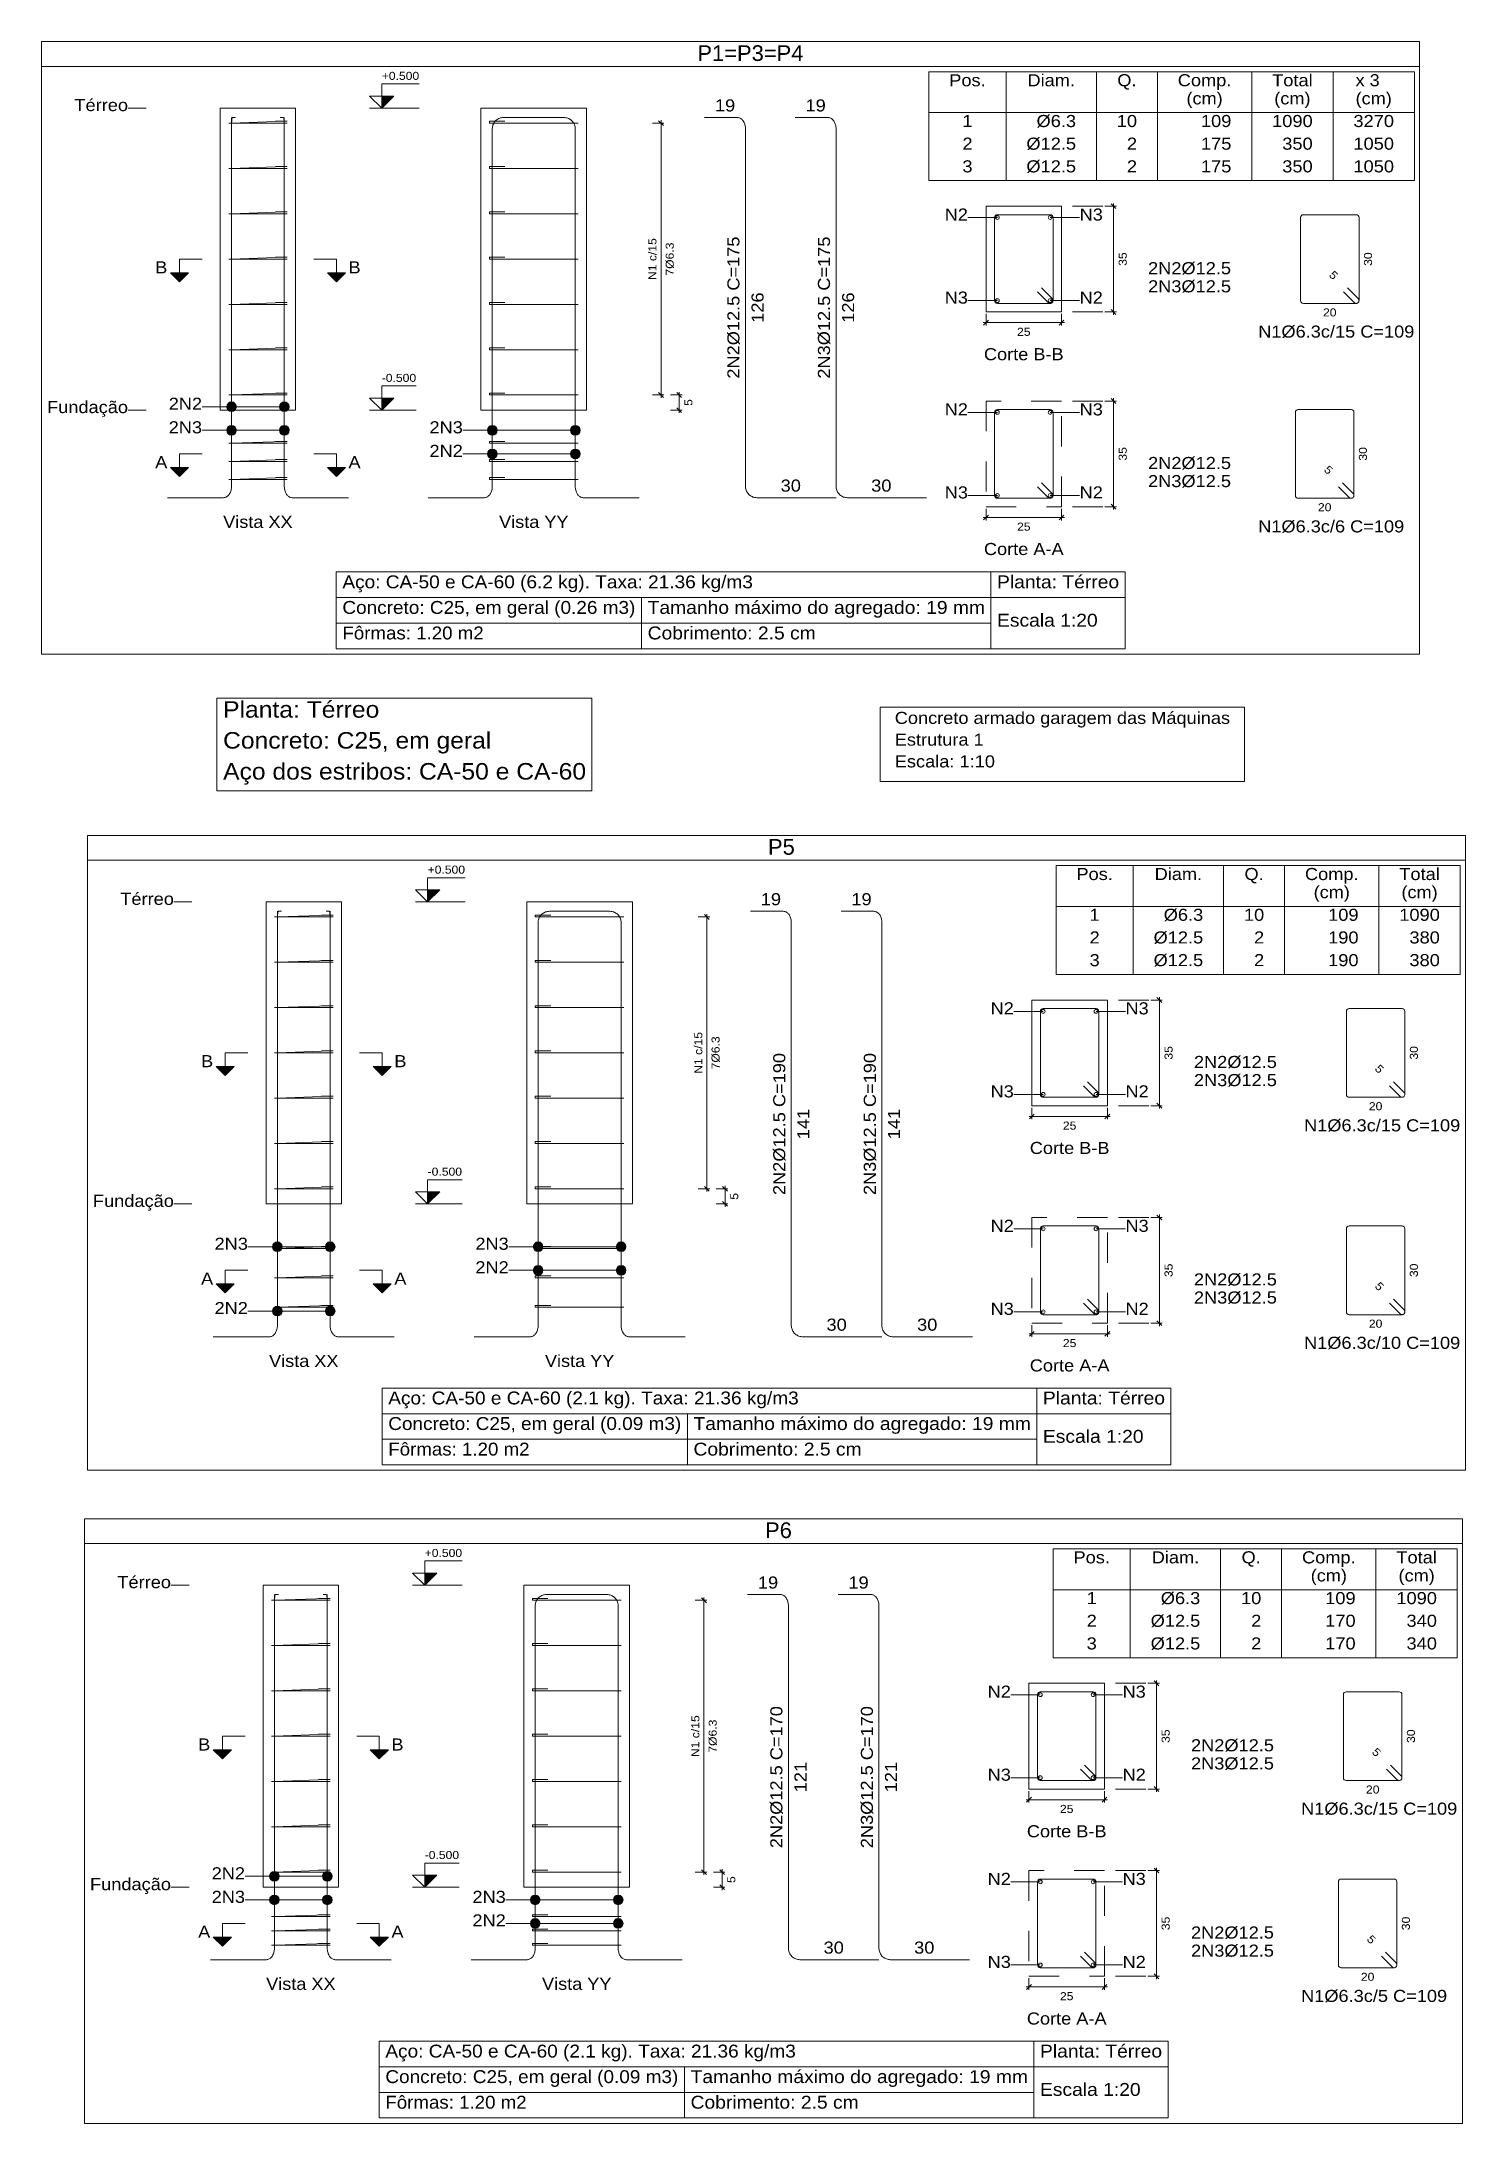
# Model space of a CAD drawing. Header units: inches. Extents: x -37 to 842, y -205 to 94.
# Drawn here: x 662.16 to 666.87, y 79.5 to 86.39 of the extents above; entities that cross this region are included whole.
import ezdxf
from ezdxf.enums import TextEntityAlignment as Align

# ---------------------------------------------------------------- set-up
doc = ezdxf.new("R2010")
doc.units = ezdxf.units.IN
doc.header["$MEASUREMENT"] = 0
doc.linetypes.add('CYPE_PUNTO', pattern=[0.075, 0, -0.075])
for name, color, linetype, lineweight in [('ARM_LONGITUDINAL_Ø12_5', 202, 'Continuous', 9), ('ARM_TRANSVERSAL_DIMENSOES_DOS_ESTRIBOS', 1, 'Continuous', 9), ('ARM_TRANSVERSAL_REFERENCIA', 1, 'Continuous', 9), ('ARM_TRANSVERSAL_Ø6_3', 202, 'Continuous', 9), ('CORTE_COTAS', 122, 'Continuous', 9), ('CORTE_COTAS_DAS_PLANTAS', 151, 'Continuous', 9), ('CORTE_LINHAS_DA_TABELA_DE_DADOS_DOS_PILARES', 1, 'Continuous', 9), ('CORTE_LINHAS_DA_TABELA_DE_DETALHE', 7, 'Continuous', 9), ('CORTE_LINHAS_DA_TABELA_DE_QUANTITATIVOS', 1, 'Continuous', 9), ('CORTE_LINHAS_DA_TABELA_DE_QUANTITATIVOS_DO_QUADRO_DE_PILARES', 1, 'Continuous', 9), ('CORTE_NOMES_DAS_PLANTAS', 106, 'Continuous', 9), ('CORTE_PILAR_DE_CONCRETO', 2, 'Continuous', 9), ('CORTE_PISOS', 8, 'Continuous', 9), ('CORTE_SEGMENTOS_DE_CORTE_DE_SECOES', 12, 'Continuous', 9), ('CORTE_TEXTO_DAS_COTAS', 122, 'Continuous', 9), ('CORTE_TEXTO_DAS_ELEVACOES_DOS_PILARES', 133, 'Continuous', 9), ('CORTE_TEXTOS_DA_TABELA_DE_DADOS_DOS_PILARES', 1, 'Continuous', 9), ('CORTE_TEXTOS_DA_TABELA_DE_QUANTITATIVOS', 1, 'Continuous', 9), ('CORTE_TEXTOS_DA_TABELA_DE_QUANTITATIVOS_DO_QUADRO_DE_PILARES', 1, 'Continuous', 9), ('CORTE_TITULO_DA_TABELA_DE_DETALHE', 51, 'Continuous', 15), ('PILCP_ARM_LONG_LINHAS_DAS_ETIQUETAS_DAS_POSICOES_DE_ARMADURA_LONGITUDINAL', 106, 'Continuous', 9), ('PILCP_ARM_LONG_REFERENCIA', 106, 'Continuous', 9), ('PILCPSECC_ARM_LONG_LINHAS_DAS_ETIQUETAS_DAS_POSICOES_DE_ARMADURA_LONGITUDINAL', 106, 'Continuous', 9), ('PILCPSECC_ARM_LONG_REFERENCIA', 106, 'Continuous', 9), ('SECAO_CONCRETO', 2, 'Continuous', 9), ('SECAO_COTAS', 122, 'Continuous', 9), ('SECAO_LINHAS_DE_PROLONGAMENTO_DAS_COTAS', 122, 'CYPE_PUNTO', 9), ('SECAO_TEXTO_DAS_COTAS', 122, 'Continuous', 9), ('TABELAS', 1, 'Continuous', 9)]:
    doc.layers.add(name, color=color, linetype=linetype, lineweight=lineweight)
doc.styles.add('CYPETXT', font='arial.ttf', dxfattribs={"height": 0.2})

msp = doc.modelspace()

# ---------------------------------------------------------------- texts
at = {"layer": 'ARM_TRANSVERSAL_DIMENSOES_DOS_ESTRIBOS', "style": 'CYPETXT', "width": 1.081159}
for s, height, rotation, p, p2 in [('30', 0.02667, 90, (666.5651, 85.6468), (666.5651, 85.6916)), ('5', 0.0267, 315, (666.4204, 85.6146), (666.4362, 85.5987)), ('5', 0.0267, 315, (666.4036, 84.9696), (666.4195, 84.9537)), ('30', 0.02667, 90, (666.5483, 85.0019), (666.5483, 85.0467)), ('30', 0.02667, 90, (666.717, 83.0188), (666.717, 83.0635)), ('5', 0.0267, 315, (666.5723, 82.9865), (666.5881, 82.9706)), ('30', 0.02667, 90, (666.717, 82.2988), (666.717, 82.3436)), ('5', 0.0267, 315, (666.5723, 82.2665), (666.5881, 82.2507)), ('30', 0.02667, 90, (666.7073, 80.7564), (666.7073, 80.8012)), ('5', 0.0267, 315, (666.5626, 80.7241), (666.5785, 80.7082)), ('30', 0.02667, 90, (666.6906, 80.1364), (666.6906, 80.1812)), ('5', 0.0267, 315, (666.5458, 80.1041), (666.5617, 80.0883))]:
    msp.add_text(s, height=height, rotation=rotation, dxfattribs=at).set_placement(p, p2, align=Align.FIT)
for p, p2 in [((666.4027, 85.4793), (666.4475, 85.4793)), ((666.3859, 84.8343), (666.4307, 84.8343)), ((666.5546, 82.8512), (666.5994, 82.8512)), ((666.5546, 82.1312), (666.5994, 82.1312)), ((666.545, 80.5888), (666.5898, 80.5888)), ((666.5282, 79.9688), (666.573, 79.9688))]:
    msp.add_text('20', height=0.02667, dxfattribs=at).set_placement(p, p2, align=Align.FIT)
at = {"layer": 'ARM_TRANSVERSAL_REFERENCIA', "style": 'CYPETXT'}
for s, width, p, p2 in [('N1%%c6.3c/15 C=109', 1.077623, (666.1881, 85.4093), (666.7053, 85.4093)), ('N1%%c6.3c/6 C=109', 1.077378, (666.1881, 84.7643), (666.6717, 84.7643)), ('N1%%c6.3c/15 C=109', 1.077623, (666.34, 82.7812), (666.8572, 82.7812)), ('N1%%c6.3c/10 C=109', 1.077623, (666.34, 82.0612), (666.8572, 82.0612)), ('N1%%c6.3c/15 C=109', 1.077623, (666.3303, 80.5188), (666.8475, 80.5188)), ('N1%%c6.3c/5 C=109', 1.077378, (666.3303, 79.8988), (666.8139, 79.8988))]:
    msp.add_text(s, height=0.039998, dxfattribs=dict(at, width=width)).set_placement(p, p2, align=Align.FIT)
at = {"layer": 'CORTE_COTAS_DAS_PLANTAS', "style": 'CYPETXT'}
for s, width, p, p2 in [('+0.500', 1.078453, (663.2852, 86.2626), (663.4092, 86.2626)), ('-0.500', 1.079241, (663.2852, 85.2626), (663.3992, 85.2626)), ('+0.500', 1.078453, (663.4371, 83.6345), (663.5611, 83.6345)), ('-0.500', 1.079241, (663.4371, 82.6345), (663.5511, 82.6345)), ('+0.500', 1.078453, (663.4274, 81.3721), (663.5514, 81.3721)), ('-0.500', 1.079241, (663.4274, 80.3721), (663.5414, 80.3721))]:
    msp.add_text(s, height=0.02667, dxfattribs=dict(at, width=width)).set_placement(p, p2, align=Align.FIT)
at = {"layer": 'CORTE_LINHAS_DA_TABELA_DE_QUANTITATIVOS_DO_QUADRO_DE_PILARES', "style": 'CYPETXT'}
for s, width, p, p2 in [('Planta: Térreo', 1.069032, (662.7598, 84.1509), (663.2771, 84.1509)), ('Concreto: C25, em geral', 1.06753, (662.7598, 84.0485), (663.6479, 84.0485)), ('Aço dos estribos: CA-50 e CA-60', 1.068831, (662.7598, 83.946), (663.962, 83.946))]:
    msp.add_text(s, height=0.054664, dxfattribs=dict(at, width=width)).set_placement(p, p2, align=Align.FIT)
at = {"layer": 'CORTE_NOMES_DAS_PLANTAS', "style": 'CYPETXT'}
for s, width, p, p2 in [('Térreo', 1.079085, (662.2673, 86.1592), (662.4449, 86.1592)), ('Fundação', 1.079101, (662.1767, 85.1593), (662.4449, 85.1593)), ('Térreo', 1.079085, (662.4192, 83.5311), (662.5968, 83.5311)), ('Fundação', 1.079101, (662.3286, 82.5312), (662.5968, 82.5312)), ('Térreo', 1.079085, (662.4095, 81.2688), (662.5871, 81.2688)), ('Fundação', 1.079101, (662.3189, 80.2688), (662.5871, 80.2688))]:
    msp.add_text(s, height=0.04, dxfattribs=dict(at, width=width)).set_placement(p, p2, align=Align.FIT)
at = {"layer": 'CORTE_SEGMENTOS_DE_CORTE_DE_SECOES', "style": 'CYPETXT'}
for s, width, p, p2 in [('B', 1.078572, (662.5348, 85.6218), (662.575, 85.6218)), ('B', 1.078572, (662.5348, 85.6218), (662.575, 85.6218)), ('B', 1.078572, (663.175, 85.6218), (663.2152, 85.6218)), ('B', 1.078572, (663.175, 85.6218), (663.2152, 85.6218)), ('A', 1.076209, (662.5348, 84.9768), (662.575, 84.9768)), ('A', 1.076209, (662.5348, 84.9768), (662.575, 84.9768)), ('A', 1.076209, (663.175, 84.9768), (663.2152, 84.9768)), ('A', 1.076209, (663.175, 84.9768), (663.2152, 84.9768)), ('B', 1.078572, (662.6867, 82.9937), (662.7269, 82.9937)), ('B', 1.078572, (662.6867, 82.9937), (662.7269, 82.9937)), ('B', 1.078572, (663.3269, 82.9937), (663.3671, 82.9937)), ('B', 1.078572, (663.3269, 82.9937), (663.3671, 82.9937)), ('A', 1.076209, (662.6867, 82.2737), (662.7269, 82.2737)), ('A', 1.076209, (662.6867, 82.2737), (662.7269, 82.2737)), ('A', 1.076209, (663.3269, 82.2737), (663.3671, 82.2737)), ('A', 1.076209, (663.3269, 82.2737), (663.3671, 82.2737)), ('B', 1.078572, (662.6771, 80.7313), (662.7173, 80.7313)), ('B', 1.078572, (662.6771, 80.7313), (662.7173, 80.7313)), ('B', 1.078572, (663.3172, 80.7313), (663.3574, 80.7313)), ('B', 1.078572, (663.3172, 80.7313), (663.3574, 80.7313)), ('A', 1.076209, (662.6771, 80.1113), (662.7173, 80.1113)), ('A', 1.076209, (662.6771, 80.1113), (662.7173, 80.1113)), ('A', 1.076209, (663.3172, 80.1113), (663.3574, 80.1113)), ('A', 1.076209, (663.3172, 80.1113), (663.3574, 80.1113))]:
    msp.add_text(s, height=0.04, dxfattribs=dict(at, width=width)).set_placement(p, p2, align=Align.FIT)
at = {"layer": 'CORTE_TEXTO_DAS_COTAS', "style": 'CYPETXT'}
for s, height, width, p, p2 in [('N1 c/15', 0.02667, 1.078002, (664.195, 85.6001), (664.195, 85.7384)), ('7%%c6.3', 0.02667, 1.079989, (664.2523, 85.6145), (664.2523, 85.724)), ('5', 0.0267, 1.081159, (664.3141, 85.1831), (664.3141, 85.2055)), ('N1 c/15', 0.02667, 1.078002, (664.3469, 82.972), (664.3469, 83.1103)), ('7%%c6.3', 0.02667, 1.079989, (664.4042, 82.9864), (664.4042, 83.0959)), ('5', 0.0267, 1.081159, (664.466, 82.555), (664.466, 82.5774)), ('N1 c/15', 0.02667, 1.078002, (664.3372, 80.7096), (664.3372, 80.848)), ('7%%c6.3', 0.02667, 1.079989, (664.3945, 80.724), (664.3945, 80.8336)), ('5', 0.0267, 1.081159, (664.4563, 80.2926), (664.4563, 80.315))]:
    msp.add_text(s, height=height, rotation=90, dxfattribs=dict(at, width=width)).set_placement(p, p2, align=Align.FIT)
at = {"layer": 'CORTE_TEXTO_DAS_ELEVACOES_DOS_PILARES', "style": 'CYPETXT'}
for s, width, p, p2 in [('Corte B-B', 1.076143, (665.2797, 85.3344), (665.5437, 85.3344)), ('Vista XX', 1.072341, (662.7601, 84.7793), (662.9899, 84.7793)), ('Vista YY', 1.072341, (663.6739, 84.7793), (663.9037, 84.7793)), ('Corte A-A', 1.075784, (665.2797, 84.6894), (665.5437, 84.6894)), ('Corte B-B', 1.076143, (665.4316, 82.7063), (665.6956, 82.7063)), ('Vista XX', 1.072341, (662.912, 82.0012), (663.1418, 82.0012)), ('Vista YY', 1.072341, (663.8258, 82.0012), (664.0556, 82.0012)), ('Corte A-A', 1.075784, (665.4316, 81.9863), (665.6956, 81.9863)), ('Corte B-B', 1.076143, (665.4219, 80.4439), (665.6859, 80.4439)), ('Vista XX', 1.072341, (662.9024, 79.9388), (663.1321, 79.9388)), ('Vista YY', 1.072341, (663.8161, 79.9388), (664.0459, 79.9388)), ('Corte A-A', 1.075784, (665.4219, 79.824), (665.6859, 79.824))]:
    msp.add_text(s, height=0.04, dxfattribs=dict(at, width=width)).set_placement(p, p2, align=Align.FIT)
at = {"layer": 'CORTE_TEXTOS_DA_TABELA_DE_DADOS_DOS_PILARES', "style": 'CYPETXT'}
for s, width, p, p2 in [('Aço: CA-50 e CA-60 (6.2 kg). Taxa: 21.36 kg/m3', 1.057664, (663.1549, 84.5793), (664.5144, 84.5793)), ('Planta: Térreo', 1.070987, (665.3231, 84.5793), (665.7276, 84.5793)), ('Concreto: C25, em geral (0.26 m3)', 1.05354, (663.1549, 84.4946), (664.1252, 84.4946)), ('Tamanho máximo do agregado: 19 mm', 1.070892, (664.1658, 84.4946), (665.2834, 84.4946)), ('Fôrmas: 1.20 m2', 1.038828, (663.1549, 84.41), (663.6229, 84.41)), ('Cobrimento: 2.5 cm', 1.070765, (664.1658, 84.41), (664.7227, 84.41)), ('Escala 1:20', 1.070319, (665.3231, 84.4523), (665.6565, 84.4523)), ('Aço: CA-50 e CA-60 (2.1 kg). Taxa: 21.36 kg/m3', 1.057664, (663.3068, 81.8772), (664.6663, 81.8772)), ('Planta: Térreo', 1.070987, (665.475, 81.8772), (665.8795, 81.8772)), ('Concreto: C25, em geral (0.09 m3)', 1.05354, (663.3068, 81.7925), (664.2771, 81.7925)), ('Tamanho máximo do agregado: 19 mm', 1.070892, (664.3177, 81.7925), (665.4353, 81.7925)), ('Fôrmas: 1.20 m2', 1.038828, (663.3068, 81.7079), (663.7748, 81.7079)), ('Cobrimento: 2.5 cm', 1.070765, (664.3177, 81.7079), (664.8746, 81.7079)), ('Escala 1:20', 1.070319, (665.475, 81.7502), (665.8084, 81.7502)), ('Aço: CA-50 e CA-60 (2.1 kg). Taxa: 21.36 kg/m3', 1.057664, (663.2972, 79.7148), (664.6566, 79.7148)), ('Planta: Térreo', 1.070987, (665.4654, 79.7148), (665.8698, 79.7148)), ('Tamanho máximo do agregado: 19 mm', 1.070892, (664.308, 79.6302), (665.4256, 79.6302)), ('Concreto: C25, em geral (0.09 m3)', 1.05354, (663.2972, 79.6302), (664.2674, 79.6302)), ('Escala 1:20', 1.070319, (665.4654, 79.5878), (665.7987, 79.5878)), ('Fôrmas: 1.20 m2', 1.038828, (663.2972, 79.5455), (663.7651, 79.5455)), ('Cobrimento: 2.5 cm', 1.070765, (664.308, 79.5455), (664.8649, 79.5455))]:
    msp.add_text(s, height=0.042665, dxfattribs=dict(at, width=width)).set_placement(p, p2, align=Align.FIT)
at = {"layer": 'CORTE_TEXTOS_DA_TABELA_DE_QUANTITATIVOS', "style": 'CYPETXT'}
for s, width, p, p2 in [('Pos.', 1.078327, (665.165, 86.2414), (665.2855, 86.2414)), ('Diam.', 1.077051, (665.424, 86.2414), (665.5812, 86.2414)), ('Q.', 1.077895, (665.7215, 86.2414), (665.7851, 86.2414)), ('Comp.', 1.078839, (665.9218, 86.2414), (666.0993, 86.2414)), ('Total', 1.081625, (666.2342, 86.2414), (666.3686, 86.2414)), ('x 3', 1.07028, (666.5107, 86.2414), (666.5905, 86.2414)), ('(cm)', 1.07401, (665.9506, 86.1814), (666.0705, 86.1814)), ('(cm)', 1.07401, (666.2414, 86.1814), (666.3614, 86.1814)), ('(cm)', 1.07401, (666.5107, 86.1814), (666.6307, 86.1814)), ('1', 1.080913, (665.2084, 86.1064), (665.242, 86.1064)), ('%%c6.3', 1.079443, (665.454, 86.1064), (665.5848, 86.1064)), ('10', 1.080913, (665.7197, 86.1064), (665.7869, 86.1064)), ('109', 1.080913, (665.9985, 86.1064), (666.0993, 86.1064)), ('1090', 1.080913, (666.2342, 86.1064), (666.3686, 86.1064)), ('3270', 1.080913, (666.5035, 86.1064), (666.6379, 86.1064)), ('2', 1.080913, (665.2084, 86.0314), (665.242, 86.0314)), ('%%c12.5', 1.079743, (665.4204, 86.0314), (665.5848, 86.0314)), ('2', 1.080913, (665.7533, 86.0314), (665.7869, 86.0314)), ('175', 1.080913, (665.9985, 86.0314), (666.0993, 86.0314)), ('350', 1.080913, (666.2678, 86.0314), (666.3686, 86.0314)), ('1050', 1.080913, (666.5035, 86.0314), (666.6379, 86.0314)), ('3', 1.080913, (665.2084, 85.9563), (665.242, 85.9563)), ('%%c12.5', 1.079743, (665.4204, 85.9563), (665.5848, 85.9563)), ('2', 1.080913, (665.7533, 85.9563), (665.7869, 85.9563)), ('175', 1.080913, (665.9985, 85.9563), (666.0993, 85.9563)), ('350', 1.080913, (666.2678, 85.9563), (666.3686, 85.9563)), ('1050', 1.080913, (666.5035, 85.9563), (666.6379, 85.9563)), ('Pos.', 1.078327, (665.5861, 83.6133), (665.7067, 83.6133)), ('Diam.', 1.077051, (665.8452, 83.6133), (666.0023, 83.6133)), ('Q.', 1.077895, (666.1427, 83.6133), (666.2062, 83.6133)), ('Comp.', 1.078839, (666.343, 83.6133), (666.5205, 83.6133)), ('Total', 1.081625, (666.6554, 83.6133), (666.7898, 83.6133)), ('(cm)', 1.07401, (666.3718, 83.5533), (666.4917, 83.5533)), ('(cm)', 1.07401, (666.6626, 83.5533), (666.7826, 83.5533)), ('1', 1.080913, (665.6296, 83.4783), (665.6632, 83.4783)), ('%%c6.3', 1.079443, (665.8752, 83.4783), (666.006, 83.4783)), ('10', 1.080913, (666.1409, 83.4783), (666.2081, 83.4783)), ('109', 1.080913, (666.4197, 83.4783), (666.5205, 83.4783)), ('1090', 1.080913, (666.6554, 83.4783), (666.7898, 83.4783)), ('2', 1.080913, (665.6296, 83.4033), (665.6632, 83.4033)), ('%%c12.5', 1.079743, (665.8416, 83.4033), (666.0059, 83.4033)), ('2', 1.080913, (666.1744, 83.4033), (666.208, 83.4033)), ('190', 1.080913, (666.4197, 83.4033), (666.5205, 83.4033)), ('380', 1.080913, (666.689, 83.4033), (666.7898, 83.4033)), ('3', 1.080913, (665.6296, 83.3282), (665.6632, 83.3282)), ('%%c12.5', 1.079743, (665.8416, 83.3282), (666.0059, 83.3282)), ('2', 1.080913, (666.1744, 83.3282), (666.208, 83.3282)), ('190', 1.080913, (666.4197, 83.3282), (666.5205, 83.3282)), ('380', 1.080913, (666.689, 83.3282), (666.7898, 83.3282)), ('Pos.', 1.078327, (665.5764, 81.3509), (665.697, 81.3509)), ('Diam.', 1.077051, (665.8355, 81.3509), (665.9927, 81.3509)), ('Q.', 1.077895, (666.133, 81.3509), (666.1965, 81.3509)), ('Comp.', 1.078839, (666.3333, 81.3509), (666.5108, 81.3509)), ('(cm)', 1.07401, (666.3621, 81.2909), (666.482, 81.2909)), ('Total', 1.081625, (666.6457, 81.3509), (666.7801, 81.3509)), ('(cm)', 1.07401, (666.6529, 81.2909), (666.7729, 81.2909)), ('1', 1.080913, (665.6199, 81.2159), (665.6535, 81.2159)), ('%%c6.3', 1.079443, (665.8655, 81.2159), (665.9963, 81.2159)), ('10', 1.080913, (666.1312, 81.2159), (666.1984, 81.2159)), ('109', 1.080913, (666.41, 81.2159), (666.5108, 81.2159)), ('1090', 1.080913, (666.6457, 81.2159), (666.7801, 81.2159)), ('2', 1.080913, (665.6199, 81.1409), (665.6535, 81.1409)), ('%%c12.5', 1.079743, (665.8319, 81.1409), (665.9963, 81.1409)), ('2', 1.080913, (666.1648, 81.1409), (666.1983, 81.1409)), ('170', 1.080913, (666.41, 81.1409), (666.5108, 81.1409)), ('340', 1.080913, (666.6793, 81.1409), (666.7801, 81.1409)), ('3', 1.080913, (665.6199, 81.0659), (665.6535, 81.0659)), ('%%c12.5', 1.079743, (665.8319, 81.0659), (665.9963, 81.0659)), ('2', 1.080913, (666.1648, 81.0659), (666.1983, 81.0659)), ('170', 1.080913, (666.41, 81.0659), (666.5108, 81.0659)), ('340', 1.080913, (666.6793, 81.0659), (666.7801, 81.0659))]:
    msp.add_text(s, height=0.04, dxfattribs=dict(at, width=width)).set_placement(p, p2, align=Align.FIT)
at = {"layer": 'CORTE_TITULO_DA_TABELA_DE_DETALHE', "style": 'CYPETXT'}
for s, p in [('P1=P3=P4', (664.3306, 86.3252)), ('P5', (664.5645, 83.6971)), ('P6', (664.5548, 81.4347))]:
    msp.add_text(s, height=0.052, dxfattribs=at).set_placement(p)
at = {"layer": 'PILCP_ARM_LONG_REFERENCIA', "style": 'CYPETXT'}
for s, width, p, p2 in [('19', 1.081159, (664.3887, 86.158), (664.4559, 86.158)), ('19', 1.081159, (664.6887, 86.158), (664.7559, 86.158)), ('2N2', 1.076966, (662.5796, 85.1703), (662.69, 85.1703)), ('2N3', 1.076966, (662.5796, 85.0923), (662.69, 85.0923)), ('2N3', 1.076966, (663.4434, 85.0923), (663.5538, 85.0923)), ('2N2', 1.076966, (663.4434, 85.0143), (663.5538, 85.0143)), ('30', 1.081159, (664.6063, 84.8993), (664.6735, 84.8993)), ('30', 1.081159, (664.9063, 84.8993), (664.9735, 84.8993)), ('19', 1.081159, (664.5406, 83.5299), (664.6078, 83.5299)), ('19', 1.081159, (664.8406, 83.5299), (664.9078, 83.5299)), ('2N3', 1.076966, (662.7315, 82.3892), (662.8419, 82.3892)), ('2N3', 1.076966, (663.5953, 82.3892), (663.7057, 82.3892)), ('2N2', 1.076966, (663.5953, 82.3112), (663.7057, 82.3112)), ('2N2', 1.076966, (662.7315, 82.1762), (662.8419, 82.1762)), ('30', 1.081159, (664.7582, 82.1212), (664.8254, 82.1212)), ('30', 1.081159, (665.0582, 82.1212), (665.1254, 82.1212)), ('19', 1.081159, (664.5309, 81.2675), (664.5981, 81.2675)), ('19', 1.081159, (664.8309, 81.2675), (664.8981, 81.2675)), ('2N2', 1.076966, (662.7219, 80.3048), (662.8323, 80.3048)), ('2N3', 1.076966, (662.7219, 80.2268), (662.8323, 80.2268)), ('2N3', 1.076966, (663.5856, 80.2268), (663.696, 80.2268)), ('2N2', 1.076966, (663.5856, 80.1488), (663.696, 80.1488)), ('30', 1.081159, (664.7486, 80.0588), (664.8158, 80.0588)), ('30', 1.081159, (665.0485, 80.0588), (665.1157, 80.0588))]:
    msp.add_text(s, height=0.04, dxfattribs=dict(at, width=width)).set_placement(p, p2, align=Align.FIT)
for s, height, width, p, p2 in [('2N2%%c12.5 C=175', 0.039998, 1.077712, (664.4699, 85.2734), (664.4699, 85.7438)), ('2N3%%c12.5 C=175', 0.039998, 1.077712, (664.7699, 85.2734), (664.7699, 85.7438)), ('126', 0.04, 1.081159, (664.5499, 85.4582), (664.5499, 85.559)), ('126', 0.04, 1.081159, (664.8499, 85.4582), (664.8499, 85.559)), ('2N2%%c12.5 C=190', 0.039998, 1.077712, (664.6218, 82.5703), (664.6218, 83.0407)), ('2N3%%c12.5 C=190', 0.039998, 1.077712, (664.9218, 82.5703), (664.9218, 83.0407)), ('141', 0.04, 1.081159, (664.7018, 82.7551), (664.7018, 82.8559)), ('141', 0.04, 1.081159, (665.0018, 82.7551), (665.0018, 82.8559)), ('2N2%%c12.5 C=170', 0.039998, 1.077712, (664.6122, 80.408), (664.6122, 80.8783)), ('2N3%%c12.5 C=170', 0.039998, 1.077712, (664.9121, 80.408), (664.9121, 80.8783)), ('121', 0.04, 1.081159, (664.6922, 80.5928), (664.6922, 80.6936)), ('121', 0.04, 1.081159, (664.9921, 80.5928), (664.9921, 80.6936))]:
    msp.add_text(s, height=height, rotation=90, dxfattribs=dict(at, width=width)).set_placement(p, p2, align=Align.FIT)
at = {"layer": 'PILCPSECC_ARM_LONG_REFERENCIA', "style": 'CYPETXT'}
for s, width, p, p2 in [('N2', 1.075141, (665.1499, 85.7967), (665.2267, 85.7967)), ('N3', 1.075141, (665.5967, 85.7967), (665.6735, 85.7967)), ('2N2%%c12.5', 1.078772, (665.8233, 85.6191), (666.0981, 85.6191)), ('N3', 1.075141, (665.1499, 85.5218), (665.2267, 85.5218)), ('N2', 1.075141, (665.5967, 85.5218), (665.6735, 85.5218)), ('2N3%%c12.5', 1.078772, (665.8233, 85.5591), (666.0981, 85.5591)), ('N2', 1.075141, (665.1499, 85.1517), (665.2267, 85.1517)), ('N3', 1.075141, (665.5967, 85.1517), (665.6735, 85.1517)), ('2N2%%c12.5', 1.078772, (665.8233, 84.9741), (666.0981, 84.9741)), ('N3', 1.075141, (665.1499, 84.8768), (665.2267, 84.8768)), ('N2', 1.075141, (665.5967, 84.8768), (665.6735, 84.8768)), ('2N3%%c12.5', 1.078772, (665.8233, 84.9142), (666.0981, 84.9142)), ('N2', 1.075141, (665.3018, 83.1686), (665.3786, 83.1686)), ('N3', 1.075141, (665.7486, 83.1686), (665.8254, 83.1686)), ('2N2%%c12.5', 1.078772, (665.9752, 82.991), (666.25, 82.991)), ('N3', 1.075141, (665.3018, 82.8937), (665.3786, 82.8937)), ('N2', 1.075141, (665.7486, 82.8937), (665.8254, 82.8937)), ('2N3%%c12.5', 1.078772, (665.9752, 82.931), (666.25, 82.931)), ('N2', 1.075141, (665.3018, 82.4486), (665.3786, 82.4486)), ('N3', 1.075141, (665.7486, 82.4486), (665.8254, 82.4486)), ('2N2%%c12.5', 1.078772, (665.9752, 82.2711), (666.25, 82.2711)), ('2N3%%c12.5', 1.078772, (665.9752, 82.2111), (666.25, 82.2111)), ('N3', 1.075141, (665.3018, 82.1737), (665.3786, 82.1737)), ('N2', 1.075141, (665.7486, 82.1737), (665.8254, 82.1737)), ('N2', 1.075141, (665.2921, 80.9062), (665.3689, 80.9062)), ('N3', 1.075141, (665.7389, 80.9062), (665.8157, 80.9062)), ('2N2%%c12.5', 1.078772, (665.9656, 80.7286), (666.2403, 80.7286)), ('2N3%%c12.5', 1.078772, (665.9656, 80.6687), (666.2403, 80.6687)), ('N3', 1.075141, (665.2921, 80.6313), (665.3689, 80.6313)), ('N2', 1.075141, (665.7389, 80.6313), (665.8157, 80.6313)), ('N2', 1.075141, (665.2921, 80.2863), (665.3689, 80.2863)), ('N3', 1.075141, (665.7389, 80.2863), (665.8157, 80.2863)), ('2N2%%c12.5', 1.078772, (665.9656, 80.1087), (666.2403, 80.1087)), ('2N3%%c12.5', 1.078772, (665.9656, 80.0487), (666.2403, 80.0487)), ('N3', 1.075141, (665.2921, 80.0114), (665.3689, 80.0114)), ('N2', 1.075141, (665.7389, 80.0114), (665.8157, 80.0114))]:
    msp.add_text(s, height=0.04, dxfattribs=dict(at, width=width)).set_placement(p, p2, align=Align.FIT)
at = {"layer": 'SECAO_TEXTO_DAS_COTAS', "style": 'CYPETXT', "width": 1.081159}
for p, p2 in [((665.7527, 85.6468), (665.7527, 85.6916)), ((665.7527, 85.0019), (665.7527, 85.0467)), ((665.9046, 83.0188), (665.9046, 83.0635)), ((665.9046, 82.2988), (665.9046, 82.3436)), ((665.8949, 80.7564), (665.8949, 80.8012)), ((665.8949, 80.1364), (665.8949, 80.1812))]:
    msp.add_text('35', height=0.02667, rotation=90, dxfattribs=at).set_placement(p, p2, align=Align.FIT)
for p, p2 in [((665.3893, 85.4151), (665.4341, 85.4151)), ((665.3893, 84.7701), (665.4341, 84.7701)), ((665.5412, 82.787), (665.586, 82.787)), ((665.5412, 82.067), (665.586, 82.067)), ((665.5315, 80.5246), (665.5763, 80.5246)), ((665.5315, 79.9046), (665.5763, 79.9046))]:
    msp.add_text('25', height=0.02667, dxfattribs=at).set_placement(p, p2, align=Align.FIT)
at = {"layer": 'TABELAS', "style": 'CYPETXT'}
for s, width, p, p2 in [('Concreto armado garagem das Máquinas', 1.076954, (664.9844, 84.1302), (666.0949, 84.1302)), ('Estrutura 1', 1.077877, (664.9844, 84.0582), (665.279, 84.0582)), ('Escala: 1:10', 1.078917, (664.9844, 83.9862), (665.3162, 83.9862))]:
    msp.add_text(s, height=0.039998, dxfattribs=dict(at, width=width)).set_placement(p, p2, align=Align.FIT)

# ---------------------------------------------------------------- hatches: boundary and pattern name
at = {"layer": 'CORTE_COTAS_DAS_PLANTAS'}
for points in [[(663.2852, 86.1692), (663.3252, 86.2092), (663.2852, 86.2092)], [(663.2852, 85.1693), (663.3252, 85.2093), (663.2852, 85.2093)], [(663.4371, 83.5411), (663.4771, 83.5811), (663.4371, 83.5811)], [(663.4371, 82.5412), (663.4771, 82.5812), (663.4371, 82.5812)], [(663.4274, 81.2788), (663.4674, 81.3188), (663.4274, 81.3188)], [(663.4274, 80.2788), (663.4674, 80.3188), (663.4274, 80.3188)]]:
    msp.add_hatch(color=256, dxfattribs=at).paths.add_polyline_path(points)
at = {"layer": 'CORTE_SEGMENTOS_DE_CORTE_DE_SECOES'}
for points in [[(662.585, 85.6242), (662.645, 85.6242), (662.615, 85.5943)], [(662.585, 85.6242), (662.645, 85.6242), (662.615, 85.5943)], [(663.105, 85.6242), (663.165, 85.6242), (663.135, 85.5943)], [(663.105, 85.6242), (663.165, 85.6242), (663.135, 85.5943)], [(662.585, 84.9793), (662.645, 84.9793), (662.615, 84.9493)], [(662.585, 84.9793), (662.645, 84.9793), (662.615, 84.9493)], [(663.105, 84.9793), (663.165, 84.9793), (663.135, 84.9493)], [(663.105, 84.9793), (663.165, 84.9793), (663.135, 84.9493)], [(662.7369, 82.9962), (662.7969, 82.9962), (662.7669, 82.9662)], [(662.7369, 82.9962), (662.7969, 82.9962), (662.7669, 82.9662)], [(663.2569, 82.9962), (663.3169, 82.9962), (663.2869, 82.9662)], [(663.2569, 82.9962), (663.3169, 82.9962), (663.2869, 82.9662)], [(662.7369, 82.2762), (662.7969, 82.2762), (662.7669, 82.2462)], [(662.7369, 82.2762), (662.7969, 82.2762), (662.7669, 82.2462)], [(663.2569, 82.2762), (663.3169, 82.2762), (663.2869, 82.2462)], [(663.2569, 82.2762), (663.3169, 82.2762), (663.2869, 82.2462)], [(662.7273, 80.7338), (662.7873, 80.7338), (662.7573, 80.7038)], [(662.7273, 80.7338), (662.7873, 80.7338), (662.7573, 80.7038)], [(663.2472, 80.7338), (663.3072, 80.7338), (663.2772, 80.7038)], [(663.2472, 80.7338), (663.3072, 80.7338), (663.2772, 80.7038)], [(662.7273, 80.1138), (662.7873, 80.1138), (662.7573, 80.0838)], [(662.7273, 80.1138), (662.7873, 80.1138), (662.7573, 80.0838)], [(663.2472, 80.1138), (663.3072, 80.1138), (663.2772, 80.0838)], [(663.2472, 80.1138), (663.3072, 80.1138), (663.2772, 80.0838)]]:
    msp.add_hatch(color=256, dxfattribs=at).paths.add_polyline_path(points)
at = {"layer": 'PILCP_ARM_LONG_LINHAS_DAS_ETIQUETAS_DAS_POSICOES_DE_ARMADURA_LONGITUDINAL'}
h = msp.add_hatch(color=256, dxfattribs=at)
edge = h.paths.add_edge_path()
edge.add_arc((662.7876, 85.1803), 0.016, 0, 360)
h = msp.add_hatch(color=256, dxfattribs=at)
edge = h.paths.add_edge_path()
edge.add_arc((662.9625, 85.1803), 0.016, 0, 360)
h = msp.add_hatch(color=256, dxfattribs=at)
edge = h.paths.add_edge_path()
edge.add_arc((662.7876, 85.1023), 0.016, 0, 360)
h = msp.add_hatch(color=256, dxfattribs=at)
edge = h.paths.add_edge_path()
edge.add_arc((662.9625, 85.1023), 0.016, 0, 360)
h = msp.add_hatch(color=256, dxfattribs=at)
edge = h.paths.add_edge_path()
edge.add_arc((663.6513, 85.1023), 0.016, 0, 360)
h = msp.add_hatch(color=256, dxfattribs=at)
edge = h.paths.add_edge_path()
edge.add_arc((663.9262, 85.1023), 0.016, 0, 360)
h = msp.add_hatch(color=256, dxfattribs=at)
edge = h.paths.add_edge_path()
edge.add_arc((663.6513, 85.0243), 0.016, 0, 360)
h = msp.add_hatch(color=256, dxfattribs=at)
edge = h.paths.add_edge_path()
edge.add_arc((663.9262, 85.0243), 0.016, 0, 360)
h = msp.add_hatch(color=256, dxfattribs=at)
edge = h.paths.add_edge_path()
edge.add_arc((662.9395, 82.3992), 0.016, 0, 360)
h = msp.add_hatch(color=256, dxfattribs=at)
edge = h.paths.add_edge_path()
edge.add_arc((663.1144, 82.3992), 0.016, 0, 360)
h = msp.add_hatch(color=256, dxfattribs=at)
edge = h.paths.add_edge_path()
edge.add_arc((663.8032, 82.3992), 0.016, 0, 360)
h = msp.add_hatch(color=256, dxfattribs=at)
edge = h.paths.add_edge_path()
edge.add_arc((664.0781, 82.3992), 0.016, 0, 360)
h = msp.add_hatch(color=256, dxfattribs=at)
edge = h.paths.add_edge_path()
edge.add_arc((663.8032, 82.3212), 0.016, 0, 360)
h = msp.add_hatch(color=256, dxfattribs=at)
edge = h.paths.add_edge_path()
edge.add_arc((664.0781, 82.3212), 0.016, 0, 360)
h = msp.add_hatch(color=256, dxfattribs=at)
edge = h.paths.add_edge_path()
edge.add_arc((662.9395, 82.1862), 0.016, 0, 360)
h = msp.add_hatch(color=256, dxfattribs=at)
edge = h.paths.add_edge_path()
edge.add_arc((663.1144, 82.1862), 0.016, 0, 360)
h = msp.add_hatch(color=256, dxfattribs=at)
edge = h.paths.add_edge_path()
edge.add_arc((662.9298, 80.3148), 0.016, 0, 360)
h = msp.add_hatch(color=256, dxfattribs=at)
edge = h.paths.add_edge_path()
edge.add_arc((663.1047, 80.3148), 0.016, 0, 360)
h = msp.add_hatch(color=256, dxfattribs=at)
edge = h.paths.add_edge_path()
edge.add_arc((662.9298, 80.2368), 0.016, 0, 360)
h = msp.add_hatch(color=256, dxfattribs=at)
edge = h.paths.add_edge_path()
edge.add_arc((663.1047, 80.2368), 0.016, 0, 360)
h = msp.add_hatch(color=256, dxfattribs=at)
edge = h.paths.add_edge_path()
edge.add_arc((663.7935, 80.2368), 0.016, 0, 360)
h = msp.add_hatch(color=256, dxfattribs=at)
edge = h.paths.add_edge_path()
edge.add_arc((664.0684, 80.2368), 0.016, 0, 360)
h = msp.add_hatch(color=256, dxfattribs=at)
edge = h.paths.add_edge_path()
edge.add_arc((663.7935, 80.1588), 0.016, 0, 360)
h = msp.add_hatch(color=256, dxfattribs=at)
edge = h.paths.add_edge_path()
edge.add_arc((664.0684, 80.1588), 0.016, 0, 360)

# ---------------------------------------------------------------- linework, layer by layer
at = {"layer": 'ARM_LONGITUDINAL_Ø12_5'}
for points in [[(662.5755, 84.8793), (662.7611, 84.8793), (662.7634, 84.8794), (662.7657, 84.8799), (662.7679, 84.8806), (662.7701, 84.8815), (662.7723, 84.8828), (662.7743, 84.8843), (662.7763, 84.8861), (662.7781, 84.8881), (662.7798, 84.8903), (662.7814, 84.8927), (662.7828, 84.8953), (662.784, 84.898), (662.7851, 84.9009), (662.786, 84.904), (662.7867, 84.9071), (662.7872, 84.9103), (662.7875, 84.9135), (662.7876, 84.9168), (662.7876, 86.1005), (662.7876, 86.1037), (662.7876, 86.107), (662.7876, 86.1102), (662.7876, 86.1133), (662.7876, 86.1163), (662.7876, 86.1192), (662.7876, 86.122), (662.7876, 86.1246), (662.7876, 86.127), (662.7876, 86.1292), (662.7876, 86.1312), (662.7876, 86.133), (662.7876, 86.1345), (662.7876, 86.1357), (662.7876, 86.1367), (662.7876, 86.1374), (662.7876, 86.1378), (662.7876, 86.138)], [(662.5755, 84.8793), (662.7611, 84.8793), (662.7634, 84.8794), (662.7657, 84.8799), (662.7679, 84.8806), (662.7701, 84.8815), (662.7723, 84.8828), (662.7743, 84.8843), (662.7763, 84.8861), (662.7781, 84.8881), (662.7798, 84.8903), (662.7814, 84.8927), (662.7828, 84.8953), (662.784, 84.898), (662.7851, 84.9009), (662.786, 84.904), (662.7867, 84.9071), (662.7872, 84.9103), (662.7875, 84.9135), (662.7876, 84.9168), (662.7876, 86.1005), (662.7876, 86.1037), (662.7876, 86.107), (662.7877, 86.1102), (662.7877, 86.1133), (662.7878, 86.1163), (662.7879, 86.1192), (662.7881, 86.122), (662.7882, 86.1246), (662.7884, 86.127), (662.7885, 86.1292), (662.7887, 86.1312), (662.7889, 86.133), (662.7891, 86.1345), (662.7893, 86.1357), (662.7895, 86.1367), (662.7897, 86.1374), (662.79, 86.1378), (662.7902, 86.138), (662.8009, 86.138)], [(663.1746, 84.8793), (662.989, 84.8793), (662.9867, 84.8794), (662.9844, 84.8799), (662.9821, 84.8806), (662.9799, 84.8815), (662.9778, 84.8828), (662.9757, 84.8843), (662.9738, 84.8861), (662.9719, 84.8881), (662.9702, 84.8903), (662.9687, 84.8927), (662.9673, 84.8953), (662.966, 84.898), (662.965, 84.9009), (662.9641, 84.904), (662.9634, 84.9071), (662.9629, 84.9103), (662.9626, 84.9135), (662.9625, 84.9168), (662.9625, 86.1005), (662.9625, 86.1037), (662.9624, 86.107), (662.9624, 86.1102), (662.9623, 86.1133), (662.9622, 86.1163), (662.9621, 86.1192), (662.962, 86.122), (662.9619, 86.1246), (662.9617, 86.127), (662.9615, 86.1292), (662.9614, 86.1312), (662.9612, 86.133), (662.961, 86.1345), (662.9608, 86.1357), (662.9605, 86.1367), (662.9603, 86.1374), (662.9601, 86.1378), (662.9599, 86.138), (662.9491, 86.138)], [(663.1746, 84.8793), (662.989, 84.8793), (662.9867, 84.8794), (662.9844, 84.8799), (662.9821, 84.8806), (662.9799, 84.8815), (662.9778, 84.8828), (662.9757, 84.8843), (662.9738, 84.8861), (662.9719, 84.8881), (662.9702, 84.8903), (662.9687, 84.8927), (662.9673, 84.8953), (662.966, 84.898), (662.965, 84.9009), (662.9641, 84.904), (662.9634, 84.9071), (662.9629, 84.9103), (662.9626, 84.9135), (662.9625, 84.9168), (662.9625, 86.1005), (662.9625, 86.1037), (662.9625, 86.107), (662.9625, 86.1102), (662.9625, 86.1133), (662.9625, 86.1163), (662.9625, 86.1192), (662.9625, 86.122), (662.9625, 86.1246), (662.9625, 86.127), (662.9625, 86.1292), (662.9625, 86.1312), (662.9625, 86.133), (662.9625, 86.1345), (662.9625, 86.1357), (662.9625, 86.1367), (662.9625, 86.1374), (662.9625, 86.1378), (662.9625, 86.138)], [(663.4392, 84.8793), (663.6248, 84.8793), (663.6271, 84.8794), (663.6294, 84.8799), (663.6317, 84.8806), (663.6339, 84.8815), (663.636, 84.8828), (663.6381, 84.8843), (663.64, 84.8861), (663.6419, 84.8881), (663.6436, 84.8903), (663.6451, 84.8927), (663.6465, 84.8953), (663.6478, 84.898), (663.6488, 84.9009), (663.6497, 84.904), (663.6504, 84.9071), (663.6509, 84.9103), (663.6512, 84.9135), (663.6513, 84.9168), (663.6513, 86.1005), (663.6515, 86.1037), (663.6519, 86.107), (663.6526, 86.1102), (663.6536, 86.1133), (663.6548, 86.1163), (663.6563, 86.1192), (663.6581, 86.122), (663.6601, 86.1246), (663.6623, 86.127), (663.6647, 86.1292), (663.6673, 86.1312), (663.67, 86.133), (663.6729, 86.1345), (663.6759, 86.1357), (663.679, 86.1367), (663.6822, 86.1374), (663.6855, 86.1378), (663.6887, 86.138), (663.8421, 86.138)], [(663.4392, 84.8793), (663.6248, 84.8793), (663.6271, 84.8794), (663.6294, 84.8799), (663.6317, 84.8806), (663.6339, 84.8815), (663.636, 84.8828), (663.6381, 84.8843), (663.64, 84.8861), (663.6419, 84.8881), (663.6436, 84.8903), (663.6451, 84.8927), (663.6465, 84.8953), (663.6478, 84.898), (663.6488, 84.9009), (663.6497, 84.904), (663.6504, 84.9071), (663.6509, 84.9103), (663.6512, 84.9135), (663.6513, 84.9168), (663.6513, 86.1005), (663.6515, 86.1037), (663.6519, 86.107), (663.6526, 86.1102), (663.6536, 86.1133), (663.6548, 86.1163), (663.6563, 86.1192), (663.6581, 86.122), (663.6601, 86.1246), (663.6623, 86.127), (663.6647, 86.1292), (663.6673, 86.1312), (663.67, 86.133), (663.6729, 86.1345), (663.6759, 86.1357), (663.679, 86.1367), (663.6822, 86.1374), (663.6855, 86.1378), (663.6887, 86.138), (663.8421, 86.138)], [(664.1383, 84.8793), (663.9527, 84.8793), (663.9504, 84.8794), (663.9481, 84.8799), (663.9459, 84.8806), (663.9437, 84.8815), (663.9415, 84.8828), (663.9395, 84.8843), (663.9375, 84.8861), (663.9357, 84.8881), (663.934, 84.8903), (663.9324, 84.8927), (663.931, 84.8953), (663.9298, 84.898), (663.9287, 84.9009), (663.9278, 84.904), (663.9271, 84.9071), (663.9266, 84.9103), (663.9263, 84.9135), (663.9262, 84.9168), (663.9262, 86.1005), (663.9261, 86.1037), (663.9256, 86.107), (663.9249, 86.1102), (663.9239, 86.1133), (663.9227, 86.1163), (663.9212, 86.1192), (663.9194, 86.122), (663.9174, 86.1246), (663.9152, 86.127), (663.9128, 86.1292), (663.9102, 86.1312), (663.9075, 86.133), (663.9046, 86.1345), (663.9015, 86.1357), (663.8984, 86.1367), (663.8952, 86.1374), (663.892, 86.1378), (663.8887, 86.138), (663.735, 86.138)], [(664.1383, 84.8793), (663.9527, 84.8793), (663.9504, 84.8794), (663.9481, 84.8799), (663.9459, 84.8806), (663.9437, 84.8815), (663.9415, 84.8828), (663.9395, 84.8843), (663.9375, 84.8861), (663.9357, 84.8881), (663.934, 84.8903), (663.9324, 84.8927), (663.931, 84.8953), (663.9298, 84.898), (663.9287, 84.9009), (663.9278, 84.904), (663.9271, 84.9071), (663.9266, 84.9103), (663.9263, 84.9135), (663.9262, 84.9168), (663.9262, 86.1005), (663.9261, 86.1037), (663.9256, 86.107), (663.9249, 86.1102), (663.9239, 86.1133), (663.9227, 86.1163), (663.9212, 86.1192), (663.9194, 86.122), (663.9174, 86.1246), (663.9152, 86.127), (663.9128, 86.1292), (663.9102, 86.1312), (663.9075, 86.133), (663.9046, 86.1345), (663.9015, 86.1357), (663.8984, 86.1367), (663.8952, 86.1374), (663.892, 86.1378), (663.8887, 86.138), (663.735, 86.138)], [(664.7899, 84.8793), (664.5274, 84.8793), (664.5242, 84.8794), (664.5209, 84.8799), (664.5177, 84.8806), (664.5146, 84.8815), (664.5116, 84.8828), (664.5087, 84.8843), (664.5059, 84.8861), (664.5033, 84.8881), (664.5009, 84.8903), (664.4987, 84.8927), (664.4967, 84.8953), (664.495, 84.898), (664.4935, 84.9009), (664.4922, 84.904), (664.4912, 84.9071), (664.4905, 84.9103), (664.4901, 84.9135), (664.4899, 84.9168), (664.4899, 86.1005), (664.4898, 86.1037), (664.4895, 86.107), (664.489, 86.1102), (664.4883, 86.1133), (664.4875, 86.1163), (664.4864, 86.1192), (664.4852, 86.122), (664.4837, 86.1246), (664.4822, 86.127), (664.4805, 86.1292), (664.4786, 86.1312), (664.4767, 86.133), (664.4746, 86.1345), (664.4725, 86.1357), (664.4703, 86.1367), (664.468, 86.1374), (664.4657, 86.1378), (664.4634, 86.138), (664.3547, 86.138)], [(665.0899, 84.8793), (664.8274, 84.8793), (664.8242, 84.8794), (664.8209, 84.8799), (664.8177, 84.8806), (664.8146, 84.8815), (664.8116, 84.8828), (664.8087, 84.8843), (664.8059, 84.8861), (664.8033, 84.8881), (664.8009, 84.8903), (664.7987, 84.8927), (664.7967, 84.8953), (664.795, 84.898), (664.7934, 84.9009), (664.7922, 84.904), (664.7912, 84.9071), (664.7905, 84.9103), (664.7901, 84.9135), (664.7899, 84.9168), (664.7899, 86.1005), (664.7898, 86.1037), (664.7895, 86.107), (664.789, 86.1102), (664.7883, 86.1133), (664.7874, 86.1163), (664.7864, 86.1192), (664.7851, 86.122), (664.7837, 86.1246), (664.7822, 86.127), (664.7805, 86.1292), (664.7786, 86.1312), (664.7767, 86.133), (664.7746, 86.1345), (664.7725, 86.1357), (664.7703, 86.1367), (664.768, 86.1374), (664.7657, 86.1378), (664.7634, 86.138), (664.6547, 86.138)], [(662.7274, 82.1012), (662.913, 82.1012), (662.9153, 82.1013), (662.9176, 82.1018), (662.9198, 82.1025), (662.922, 82.1035), (662.9242, 82.1047), (662.9262, 82.1062), (662.9282, 82.108), (662.93, 82.11), (662.9317, 82.1122), (662.9333, 82.1146), (662.9347, 82.1172), (662.9359, 82.1199), (662.937, 82.1228), (662.9379, 82.1259), (662.9386, 82.129), (662.9391, 82.1322), (662.9394, 82.1354), (662.9395, 82.1387), (662.9395, 83.4724), (662.9395, 83.4756), (662.9395, 83.4789), (662.9395, 83.4821), (662.9395, 83.4852), (662.9395, 83.4882), (662.9395, 83.4911), (662.9395, 83.4939), (662.9395, 83.4965), (662.9395, 83.4989), (662.9395, 83.5011), (662.9395, 83.5031), (662.9395, 83.5049), (662.9395, 83.5064), (662.9395, 83.5076), (662.9395, 83.5086), (662.9395, 83.5093), (662.9395, 83.5097), (662.9395, 83.5099)], [(662.7274, 82.1012), (662.913, 82.1012), (662.9153, 82.1013), (662.9176, 82.1018), (662.9198, 82.1025), (662.922, 82.1035), (662.9242, 82.1047), (662.9262, 82.1062), (662.9282, 82.108), (662.93, 82.11), (662.9317, 82.1122), (662.9333, 82.1146), (662.9347, 82.1172), (662.9359, 82.1199), (662.937, 82.1228), (662.9379, 82.1259), (662.9386, 82.129), (662.9391, 82.1322), (662.9394, 82.1354), (662.9395, 82.1387), (662.9395, 83.4724), (662.9395, 83.4756), (662.9395, 83.4789), (662.9396, 83.4821), (662.9396, 83.4852), (662.9397, 83.4882), (662.9398, 83.4911), (662.94, 83.4939), (662.9401, 83.4965), (662.9403, 83.4989), (662.9404, 83.5011), (662.9406, 83.5031), (662.9408, 83.5049), (662.941, 83.5064), (662.9412, 83.5076), (662.9414, 83.5086), (662.9416, 83.5093), (662.9419, 83.5097), (662.9421, 83.5099), (662.9528, 83.5099)], [(663.3265, 82.1012), (663.1409, 82.1012), (663.1386, 82.1013), (663.1363, 82.1018), (663.134, 82.1025), (663.1318, 82.1035), (663.1297, 82.1047), (663.1276, 82.1062), (663.1257, 82.108), (663.1238, 82.11), (663.1221, 82.1122), (663.1206, 82.1146), (663.1192, 82.1172), (663.1179, 82.1199), (663.1169, 82.1228), (663.116, 82.1259), (663.1153, 82.129), (663.1148, 82.1322), (663.1145, 82.1354), (663.1144, 82.1387), (663.1144, 83.4724), (663.1144, 83.4756), (663.1143, 83.4789), (663.1143, 83.4821), (663.1142, 83.4852), (663.1141, 83.4882), (663.114, 83.4911), (663.1139, 83.4939), (663.1138, 83.4965), (663.1136, 83.4989), (663.1134, 83.5011), (663.1133, 83.5031), (663.1131, 83.5049), (663.1129, 83.5064), (663.1127, 83.5076), (663.1124, 83.5086), (663.1122, 83.5093), (663.112, 83.5097), (663.1118, 83.5099), (663.101, 83.5099)], [(663.3265, 82.1012), (663.1409, 82.1012), (663.1386, 82.1013), (663.1363, 82.1018), (663.134, 82.1025), (663.1318, 82.1035), (663.1297, 82.1047), (663.1276, 82.1062), (663.1257, 82.108), (663.1238, 82.11), (663.1221, 82.1122), (663.1206, 82.1146), (663.1192, 82.1172), (663.1179, 82.1199), (663.1169, 82.1228), (663.116, 82.1259), (663.1153, 82.129), (663.1148, 82.1322), (663.1145, 82.1354), (663.1144, 82.1387), (663.1144, 83.4724), (663.1144, 83.4756), (663.1144, 83.4789), (663.1144, 83.4821), (663.1144, 83.4852), (663.1144, 83.4882), (663.1144, 83.4911), (663.1144, 83.4939), (663.1144, 83.4965), (663.1144, 83.4989), (663.1144, 83.5011), (663.1144, 83.5031), (663.1144, 83.5049), (663.1144, 83.5064), (663.1144, 83.5076), (663.1144, 83.5086), (663.1144, 83.5093), (663.1144, 83.5097), (663.1144, 83.5099)], [(663.5911, 82.1012), (663.7767, 82.1012), (663.779, 82.1013), (663.7813, 82.1018), (663.7836, 82.1025), (663.7858, 82.1035), (663.7879, 82.1047), (663.79, 82.1062), (663.7919, 82.108), (663.7938, 82.11), (663.7955, 82.1122), (663.797, 82.1146), (663.7984, 82.1172), (663.7997, 82.1199), (663.8007, 82.1228), (663.8016, 82.1259), (663.8023, 82.129), (663.8028, 82.1322), (663.8031, 82.1354), (663.8032, 82.1387), (663.8032, 83.4724), (663.8034, 83.4756), (663.8038, 83.4789), (663.8045, 83.4821), (663.8055, 83.4852), (663.8067, 83.4882), (663.8082, 83.4911), (663.81, 83.4939), (663.812, 83.4965), (663.8142, 83.4989), (663.8166, 83.5011), (663.8192, 83.5031), (663.8219, 83.5049), (663.8248, 83.5064), (663.8278, 83.5076), (663.8309, 83.5086), (663.8341, 83.5093), (663.8374, 83.5097), (663.8406, 83.5099), (663.994, 83.5099)], [(663.5911, 82.1012), (663.7767, 82.1012), (663.779, 82.1013), (663.7813, 82.1018), (663.7836, 82.1025), (663.7858, 82.1035), (663.7879, 82.1047), (663.79, 82.1062), (663.7919, 82.108), (663.7938, 82.11), (663.7955, 82.1122), (663.797, 82.1146), (663.7984, 82.1172), (663.7997, 82.1199), (663.8007, 82.1228), (663.8016, 82.1259), (663.8023, 82.129), (663.8028, 82.1322), (663.8031, 82.1354), (663.8032, 82.1387), (663.8032, 83.4724), (663.8034, 83.4756), (663.8038, 83.4789), (663.8045, 83.4821), (663.8055, 83.4852), (663.8067, 83.4882), (663.8082, 83.4911), (663.81, 83.4939), (663.812, 83.4965), (663.8142, 83.4989), (663.8166, 83.5011), (663.8192, 83.5031), (663.8219, 83.5049), (663.8248, 83.5064), (663.8278, 83.5076), (663.8309, 83.5086), (663.8341, 83.5093), (663.8374, 83.5097), (663.8406, 83.5099), (663.994, 83.5099)], [(664.2902, 82.1012), (664.1046, 82.1012), (664.1023, 82.1013), (664.1, 82.1018), (664.0978, 82.1025), (664.0956, 82.1035), (664.0934, 82.1047), (664.0914, 82.1062), (664.0894, 82.108), (664.0876, 82.11), (664.0859, 82.1122), (664.0843, 82.1146), (664.0829, 82.1172), (664.0817, 82.1199), (664.0806, 82.1228), (664.0797, 82.1259), (664.079, 82.129), (664.0785, 82.1322), (664.0782, 82.1354), (664.0781, 82.1387), (664.0781, 83.4724), (664.078, 83.4756), (664.0775, 83.4789), (664.0768, 83.4821), (664.0758, 83.4852), (664.0746, 83.4882), (664.0731, 83.4911), (664.0713, 83.4939), (664.0693, 83.4965), (664.0671, 83.4989), (664.0647, 83.5011), (664.0621, 83.5031), (664.0594, 83.5049), (664.0565, 83.5064), (664.0534, 83.5076), (664.0503, 83.5086), (664.0471, 83.5093), (664.0439, 83.5097), (664.0406, 83.5099), (663.8869, 83.5099)], [(664.2902, 82.1012), (664.1046, 82.1012), (664.1023, 82.1013), (664.1, 82.1018), (664.0978, 82.1025), (664.0956, 82.1035), (664.0934, 82.1047), (664.0914, 82.1062), (664.0894, 82.108), (664.0876, 82.11), (664.0859, 82.1122), (664.0843, 82.1146), (664.0829, 82.1172), (664.0817, 82.1199), (664.0806, 82.1228), (664.0797, 82.1259), (664.079, 82.129), (664.0785, 82.1322), (664.0782, 82.1354), (664.0781, 82.1387), (664.0781, 83.4724), (664.078, 83.4756), (664.0775, 83.4789), (664.0768, 83.4821), (664.0758, 83.4852), (664.0746, 83.4882), (664.0731, 83.4911), (664.0713, 83.4939), (664.0693, 83.4965), (664.0671, 83.4989), (664.0647, 83.5011), (664.0621, 83.5031), (664.0594, 83.5049), (664.0565, 83.5064), (664.0534, 83.5076), (664.0503, 83.5086), (664.0471, 83.5093), (664.0439, 83.5097), (664.0406, 83.5099), (663.8869, 83.5099)], [(664.9418, 82.1012), (664.6793, 82.1012), (664.6761, 82.1013), (664.6728, 82.1018), (664.6696, 82.1025), (664.6665, 82.1035), (664.6635, 82.1047), (664.6606, 82.1062), (664.6578, 82.108), (664.6552, 82.11), (664.6528, 82.1122), (664.6506, 82.1146), (664.6486, 82.1172), (664.6469, 82.1199), (664.6454, 82.1228), (664.6441, 82.1259), (664.6431, 82.129), (664.6424, 82.1322), (664.642, 82.1354), (664.6418, 82.1387), (664.6418, 83.4724), (664.6417, 83.4756), (664.6414, 83.4789), (664.6409, 83.4821), (664.6402, 83.4852), (664.6394, 83.4882), (664.6383, 83.4911), (664.6371, 83.4939), (664.6356, 83.4965), (664.6341, 83.4989), (664.6324, 83.5011), (664.6305, 83.5031), (664.6286, 83.5049), (664.6265, 83.5064), (664.6244, 83.5076), (664.6222, 83.5086), (664.6199, 83.5093), (664.6176, 83.5097), (664.6153, 83.5099), (664.5066, 83.5099)], [(665.2418, 82.1012), (664.9793, 82.1012), (664.9761, 82.1013), (664.9728, 82.1018), (664.9696, 82.1025), (664.9665, 82.1035), (664.9635, 82.1047), (664.9606, 82.1062), (664.9578, 82.108), (664.9552, 82.11), (664.9528, 82.1122), (664.9506, 82.1146), (664.9486, 82.1172), (664.9469, 82.1199), (664.9453, 82.1228), (664.9441, 82.1259), (664.9431, 82.129), (664.9424, 82.1322), (664.942, 82.1354), (664.9418, 82.1387), (664.9418, 83.4724), (664.9417, 83.4756), (664.9414, 83.4789), (664.9409, 83.4821), (664.9402, 83.4852), (664.9393, 83.4882), (664.9383, 83.4911), (664.937, 83.4939), (664.9356, 83.4965), (664.9341, 83.4989), (664.9324, 83.5011), (664.9305, 83.5031), (664.9286, 83.5049), (664.9265, 83.5064), (664.9244, 83.5076), (664.9222, 83.5086), (664.9199, 83.5093), (664.9176, 83.5097), (664.9153, 83.5099), (664.8066, 83.5099)], [(662.7177, 80.0388), (662.9033, 80.0388), (662.9056, 80.039), (662.9079, 80.0394), (662.9101, 80.0401), (662.9124, 80.0411), (662.9145, 80.0423), (662.9165, 80.0438), (662.9185, 80.0456), (662.9203, 80.0476), (662.922, 80.0498), (662.9236, 80.0522), (662.925, 80.0548), (662.9262, 80.0576), (662.9273, 80.0605), (662.9282, 80.0635), (662.9289, 80.0666), (662.9294, 80.0698), (662.9297, 80.073), (662.9298, 80.0763), (662.9298, 81.21), (662.9298, 81.2133), (662.9298, 81.2165), (662.9298, 81.2197), (662.9298, 81.2228), (662.9298, 81.2259), (662.9298, 81.2288), (662.9298, 81.2315), (662.9298, 81.2341), (662.9298, 81.2365), (662.9298, 81.2387), (662.9298, 81.2407), (662.9298, 81.2425), (662.9298, 81.244), (662.9298, 81.2452), (662.9298, 81.2462), (662.9298, 81.2469), (662.9298, 81.2474), (662.9298, 81.2475)], [(662.7177, 80.0388), (662.9033, 80.0388), (662.9056, 80.039), (662.9079, 80.0394), (662.9101, 80.0401), (662.9124, 80.0411), (662.9145, 80.0423), (662.9165, 80.0438), (662.9185, 80.0456), (662.9203, 80.0476), (662.922, 80.0498), (662.9236, 80.0522), (662.925, 80.0548), (662.9262, 80.0576), (662.9273, 80.0605), (662.9282, 80.0635), (662.9289, 80.0666), (662.9294, 80.0698), (662.9297, 80.073), (662.9298, 80.0763), (662.9298, 81.21), (662.9298, 81.2133), (662.9298, 81.2165), (662.9299, 81.2197), (662.93, 81.2228), (662.93, 81.2259), (662.9301, 81.2288), (662.9303, 81.2315), (662.9304, 81.2341), (662.9306, 81.2365), (662.9307, 81.2387), (662.9309, 81.2407), (662.9311, 81.2425), (662.9313, 81.244), (662.9315, 81.2452), (662.9317, 81.2462), (662.932, 81.2469), (662.9322, 81.2474), (662.9324, 81.2475), (662.9431, 81.2475)], [(663.3168, 80.0388), (663.1312, 80.0388), (663.1289, 80.039), (663.1266, 80.0394), (663.1243, 80.0401), (663.1221, 80.0411), (663.12, 80.0423), (663.1179, 80.0438), (663.116, 80.0456), (663.1142, 80.0476), (663.1125, 80.0498), (663.1109, 80.0522), (663.1095, 80.0548), (663.1082, 80.0576), (663.1072, 80.0605), (663.1063, 80.0635), (663.1056, 80.0666), (663.1051, 80.0698), (663.1048, 80.073), (663.1047, 80.0763), (663.1047, 81.21), (663.1047, 81.2133), (663.1047, 81.2165), (663.1046, 81.2197), (663.1045, 81.2228), (663.1044, 81.2259), (663.1043, 81.2288), (663.1042, 81.2315), (663.1041, 81.2341), (663.1039, 81.2365), (663.1038, 81.2387), (663.1036, 81.2407), (663.1034, 81.2425), (663.1032, 81.244), (663.103, 81.2452), (663.1028, 81.2462), (663.1025, 81.2469), (663.1023, 81.2474), (663.1021, 81.2475), (663.0913, 81.2475)], [(663.3168, 80.0388), (663.1312, 80.0388), (663.1289, 80.039), (663.1266, 80.0394), (663.1243, 80.0401), (663.1221, 80.0411), (663.12, 80.0423), (663.1179, 80.0438), (663.116, 80.0456), (663.1142, 80.0476), (663.1125, 80.0498), (663.1109, 80.0522), (663.1095, 80.0548), (663.1082, 80.0576), (663.1072, 80.0605), (663.1063, 80.0635), (663.1056, 80.0666), (663.1051, 80.0698), (663.1048, 80.073), (663.1047, 80.0763), (663.1047, 81.21), (663.1047, 81.2133), (663.1047, 81.2165), (663.1047, 81.2197), (663.1047, 81.2228), (663.1047, 81.2259), (663.1047, 81.2288), (663.1047, 81.2315), (663.1047, 81.2341), (663.1047, 81.2365), (663.1047, 81.2387), (663.1047, 81.2407), (663.1047, 81.2425), (663.1047, 81.244), (663.1047, 81.2452), (663.1047, 81.2462), (663.1047, 81.2469), (663.1047, 81.2474), (663.1047, 81.2475)], [(663.5814, 80.0388), (663.767, 80.0388), (663.7693, 80.039), (663.7716, 80.0394), (663.7739, 80.0401), (663.7761, 80.0411), (663.7782, 80.0423), (663.7803, 80.0438), (663.7822, 80.0456), (663.7841, 80.0476), (663.7858, 80.0498), (663.7873, 80.0522), (663.7887, 80.0548), (663.79, 80.0576), (663.7911, 80.0605), (663.7919, 80.0635), (663.7926, 80.0666), (663.7931, 80.0698), (663.7934, 80.073), (663.7935, 80.0763), (663.7935, 81.21), (663.7937, 81.2133), (663.7941, 81.2165), (663.7948, 81.2197), (663.7958, 81.2228), (663.797, 81.2259), (663.7985, 81.2288), (663.8003, 81.2315), (663.8023, 81.2341), (663.8045, 81.2365), (663.8069, 81.2387), (663.8095, 81.2407), (663.8122, 81.2425), (663.8151, 81.244), (663.8182, 81.2452), (663.8213, 81.2462), (663.8244, 81.2469), (663.8277, 81.2474), (663.8309, 81.2475), (663.9843, 81.2475)], [(663.5814, 80.0388), (663.767, 80.0388), (663.7693, 80.039), (663.7716, 80.0394), (663.7739, 80.0401), (663.7761, 80.0411), (663.7782, 80.0423), (663.7803, 80.0438), (663.7822, 80.0456), (663.7841, 80.0476), (663.7858, 80.0498), (663.7873, 80.0522), (663.7887, 80.0548), (663.79, 80.0576), (663.7911, 80.0605), (663.7919, 80.0635), (663.7926, 80.0666), (663.7931, 80.0698), (663.7934, 80.073), (663.7935, 80.0763), (663.7935, 81.21), (663.7937, 81.2133), (663.7941, 81.2165), (663.7948, 81.2197), (663.7958, 81.2228), (663.797, 81.2259), (663.7985, 81.2288), (663.8003, 81.2315), (663.8023, 81.2341), (663.8045, 81.2365), (663.8069, 81.2387), (663.8095, 81.2407), (663.8122, 81.2425), (663.8151, 81.244), (663.8182, 81.2452), (663.8213, 81.2462), (663.8244, 81.2469), (663.8277, 81.2474), (663.8309, 81.2475), (663.9843, 81.2475)], [(664.2805, 80.0388), (664.0949, 80.0388), (664.0926, 80.039), (664.0903, 80.0394), (664.0881, 80.0401), (664.0859, 80.0411), (664.0837, 80.0423), (664.0817, 80.0438), (664.0797, 80.0456), (664.0779, 80.0476), (664.0762, 80.0498), (664.0746, 80.0522), (664.0732, 80.0548), (664.072, 80.0576), (664.0709, 80.0605), (664.07, 80.0635), (664.0693, 80.0666), (664.0688, 80.0698), (664.0685, 80.073), (664.0684, 80.0763), (664.0684, 81.21), (664.0683, 81.2133), (664.0679, 81.2165), (664.0671, 81.2197), (664.0662, 81.2228), (664.0649, 81.2259), (664.0634, 81.2288), (664.0616, 81.2315), (664.0597, 81.2341), (664.0574, 81.2365), (664.055, 81.2387), (664.0524, 81.2407), (664.0497, 81.2425), (664.0468, 81.244), (664.0438, 81.2452), (664.0406, 81.2462), (664.0374, 81.2469), (664.0342, 81.2474), (664.0309, 81.2475), (663.8772, 81.2475)], [(664.2805, 80.0388), (664.0949, 80.0388), (664.0926, 80.039), (664.0903, 80.0394), (664.0881, 80.0401), (664.0859, 80.0411), (664.0837, 80.0423), (664.0817, 80.0438), (664.0797, 80.0456), (664.0779, 80.0476), (664.0762, 80.0498), (664.0746, 80.0522), (664.0732, 80.0548), (664.072, 80.0576), (664.0709, 80.0605), (664.07, 80.0635), (664.0693, 80.0666), (664.0688, 80.0698), (664.0685, 80.073), (664.0684, 80.0763), (664.0684, 81.21), (664.0683, 81.2133), (664.0679, 81.2165), (664.0671, 81.2197), (664.0662, 81.2228), (664.0649, 81.2259), (664.0634, 81.2288), (664.0616, 81.2315), (664.0597, 81.2341), (664.0574, 81.2365), (664.055, 81.2387), (664.0524, 81.2407), (664.0497, 81.2425), (664.0468, 81.244), (664.0438, 81.2452), (664.0406, 81.2462), (664.0374, 81.2469), (664.0342, 81.2474), (664.0309, 81.2475), (663.8772, 81.2475)], [(664.9321, 80.0388), (664.6697, 80.0388), (664.6664, 80.039), (664.6631, 80.0394), (664.66, 80.0401), (664.6568, 80.0411), (664.6538, 80.0423), (664.6509, 80.0438), (664.6482, 80.0456), (664.6456, 80.0476), (664.6431, 80.0498), (664.6409, 80.0522), (664.6389, 80.0548), (664.6372, 80.0576), (664.6357, 80.0605), (664.6344, 80.0635), (664.6334, 80.0666), (664.6327, 80.0698), (664.6323, 80.073), (664.6322, 80.0763), (664.6322, 81.21), (664.6321, 81.2133), (664.6318, 81.2165), (664.6313, 81.2197), (664.6306, 81.2228), (664.6297, 81.2259), (664.6286, 81.2288), (664.6274, 81.2315), (664.626, 81.2341), (664.6244, 81.2365), (664.6227, 81.2387), (664.6209, 81.2407), (664.6189, 81.2425), (664.6169, 81.244), (664.6147, 81.2452), (664.6125, 81.2462), (664.6103, 81.2469), (664.608, 81.2474), (664.6056, 81.2475), (664.4969, 81.2475)], [(665.2321, 80.0388), (664.9696, 80.0388), (664.9664, 80.039), (664.9631, 80.0394), (664.9599, 80.0401), (664.9568, 80.0411), (664.9538, 80.0423), (664.9509, 80.0438), (664.9481, 80.0456), (664.9455, 80.0476), (664.9431, 80.0498), (664.9409, 80.0522), (664.9389, 80.0548), (664.9372, 80.0576), (664.9357, 80.0605), (664.9344, 80.0635), (664.9334, 80.0666), (664.9327, 80.0698), (664.9323, 80.073), (664.9321, 80.0763), (664.9321, 81.21), (664.932, 81.2133), (664.9317, 81.2165), (664.9312, 81.2197), (664.9305, 81.2228), (664.9297, 81.2259), (664.9286, 81.2288), (664.9274, 81.2315), (664.9259, 81.2341), (664.9244, 81.2365), (664.9227, 81.2387), (664.9208, 81.2407), (664.9189, 81.2425), (664.9168, 81.244), (664.9147, 81.2452), (664.9125, 81.2462), (664.9102, 81.2469), (664.9079, 81.2474), (664.9056, 81.2475), (664.7969, 81.2475)]]:
    msp.add_lwpolyline(points, dxfattribs=at)
for centre in [(665.3243, 85.8067), (665.4991, 85.8067), (665.3243, 85.5318), (665.4991, 85.5318), (665.3243, 85.1617), (665.4991, 85.1617), (665.3243, 84.8868), (665.4991, 84.8868), (665.4762, 83.1786), (665.651, 83.1786), (665.4762, 82.9037), (665.651, 82.9037), (665.4762, 82.4586), (665.651, 82.4586), (665.4762, 82.1837), (665.651, 82.1837), (665.4665, 80.9162), (665.6414, 80.9162), (665.4665, 80.6413), (665.6414, 80.6413), (665.4665, 80.2963), (665.6414, 80.2963), (665.4665, 80.0214), (665.6414, 80.0214)]:
    msp.add_circle(centre, 0.00625, dxfattribs=at)
at = {"layer": 'ARM_TRANSVERSAL_Ø6_3'}
for points in [[(662.9205, 86.1192), (662.9558, 86.1192), (662.9573, 86.1192), (662.9589, 86.1192), (662.9606, 86.1192), (662.9625, 86.1192), (662.9643, 86.1192), (662.9661, 86.1192), (662.9677, 86.1192), (662.9691, 86.1192), (662.9703, 86.1192), (662.9712, 86.1192), (662.9717, 86.1192), (662.9719, 86.1192), (662.9712, 86.1192), (662.9691, 86.1192), (662.9661, 86.1192), (662.9625, 86.1192), (662.7876, 86.1192), (662.784, 86.1192), (662.7809, 86.1192), (662.7789, 86.1192), (662.7782, 86.1192), (662.7789, 86.1192), (662.7809, 86.1192), (662.784, 86.1192), (662.7876, 86.1192), (662.9625, 86.1255), (662.9643, 86.1255), (662.9661, 86.1255), (662.9677, 86.1255), (662.9691, 86.1255), (662.9703, 86.1255), (662.9712, 86.1255), (662.9717, 86.1255), (662.9719, 86.1255), (662.9717, 86.1255), (662.9712, 86.1255), (662.9703, 86.1255), (662.9691, 86.1255), (662.9338, 86.1255)], [(663.68, 86.1192), (663.6447, 86.1192), (663.6435, 86.1192), (663.6426, 86.1192), (663.6421, 86.1192), (663.6419, 86.1192), (663.6421, 86.1192), (663.6426, 86.1192), (663.6435, 86.1192), (663.6447, 86.1192), (663.6461, 86.1192), (663.6477, 86.1192), (663.6495, 86.1192), (663.6513, 86.1192), (663.9262, 86.1192), (663.9298, 86.1192), (663.9329, 86.1192), (663.9349, 86.1192), (663.9356, 86.1192), (663.9349, 86.1192), (663.9329, 86.1192), (663.9298, 86.1192), (663.9262, 86.1192), (663.6513, 86.1192), (663.6477, 86.1192), (663.6447, 86.1192), (663.6426, 86.1192), (663.6419, 86.1192), (663.6419, 86.1255), (663.6421, 86.1255), (663.6426, 86.1255), (663.6435, 86.1255), (663.6447, 86.1255), (663.6461, 86.1255), (663.6477, 86.1255), (663.6495, 86.1255), (663.6513, 86.1255), (663.6532, 86.1255), (663.6549, 86.1255), (663.6565, 86.1255), (663.658, 86.1255), (663.6933, 86.1255)], [(662.9205, 85.9692), (662.9558, 85.9692), (662.9573, 85.9692), (662.9589, 85.9692), (662.9606, 85.9692), (662.9625, 85.9692), (662.9643, 85.9692), (662.9661, 85.9692), (662.9677, 85.9692), (662.9691, 85.9692), (662.9703, 85.9692), (662.9712, 85.9692), (662.9717, 85.9692), (662.9719, 85.9692), (662.9712, 85.9692), (662.9691, 85.9692), (662.9661, 85.9692), (662.9625, 85.9692), (662.7876, 85.9692), (662.784, 85.9692), (662.7809, 85.9692), (662.7789, 85.9692), (662.7782, 85.9692), (662.7789, 85.9692), (662.7809, 85.9692), (662.784, 85.9692), (662.7876, 85.9692), (662.9625, 85.9755), (662.9643, 85.9755), (662.9661, 85.9755), (662.9677, 85.9755), (662.9691, 85.9755), (662.9703, 85.9755), (662.9712, 85.9755), (662.9717, 85.9755), (662.9719, 85.9755), (662.9717, 85.9755), (662.9712, 85.9755), (662.9703, 85.9755), (662.9691, 85.9755), (662.9338, 85.9755)], [(663.68, 85.9692), (663.6447, 85.9692), (663.6435, 85.9692), (663.6426, 85.9692), (663.6421, 85.9692), (663.6419, 85.9692), (663.6421, 85.9692), (663.6426, 85.9692), (663.6435, 85.9692), (663.6447, 85.9692), (663.6461, 85.9692), (663.6477, 85.9692), (663.6495, 85.9692), (663.6513, 85.9692), (663.9262, 85.9692), (663.9298, 85.9692), (663.9329, 85.9692), (663.9349, 85.9692), (663.9356, 85.9692), (663.9349, 85.9692), (663.9329, 85.9692), (663.9298, 85.9692), (663.9262, 85.9692), (663.6513, 85.9692), (663.6477, 85.9692), (663.6447, 85.9692), (663.6426, 85.9692), (663.6419, 85.9692), (663.6419, 85.9755), (663.6421, 85.9755), (663.6426, 85.9755), (663.6435, 85.9755), (663.6447, 85.9755), (663.6461, 85.9755), (663.6477, 85.9755), (663.6495, 85.9755), (663.6513, 85.9755), (663.6532, 85.9755), (663.6549, 85.9755), (663.6565, 85.9755), (663.658, 85.9755), (663.6933, 85.9755)], [(662.9205, 85.8192), (662.9558, 85.8192), (662.9573, 85.8192), (662.9589, 85.8192), (662.9606, 85.8192), (662.9625, 85.8192), (662.9643, 85.8192), (662.9661, 85.8192), (662.9677, 85.8192), (662.9691, 85.8192), (662.9703, 85.8192), (662.9712, 85.8192), (662.9717, 85.8192), (662.9719, 85.8192), (662.9712, 85.8192), (662.9691, 85.8192), (662.9661, 85.8192), (662.9625, 85.8192), (662.7876, 85.8192), (662.784, 85.8192), (662.7809, 85.8192), (662.7789, 85.8192), (662.7782, 85.8192), (662.7789, 85.8192), (662.7809, 85.8192), (662.784, 85.8192), (662.7876, 85.8192), (662.9625, 85.8255), (662.9643, 85.8255), (662.9661, 85.8255), (662.9677, 85.8255), (662.9691, 85.8255), (662.9703, 85.8255), (662.9712, 85.8255), (662.9717, 85.8255), (662.9719, 85.8255), (662.9717, 85.8255), (662.9712, 85.8255), (662.9703, 85.8255), (662.9691, 85.8255), (662.9338, 85.8255)], [(663.68, 85.8192), (663.6447, 85.8192), (663.6435, 85.8192), (663.6426, 85.8192), (663.6421, 85.8192), (663.6419, 85.8192), (663.6421, 85.8192), (663.6426, 85.8192), (663.6435, 85.8192), (663.6447, 85.8192), (663.6461, 85.8192), (663.6477, 85.8192), (663.6495, 85.8192), (663.6513, 85.8192), (663.9262, 85.8192), (663.9298, 85.8192), (663.9329, 85.8192), (663.9349, 85.8192), (663.9356, 85.8192), (663.9349, 85.8192), (663.9329, 85.8192), (663.9298, 85.8192), (663.9262, 85.8192), (663.6513, 85.8192), (663.6477, 85.8192), (663.6447, 85.8192), (663.6426, 85.8192), (663.6419, 85.8192), (663.6419, 85.8255), (663.6421, 85.8255), (663.6426, 85.8255), (663.6435, 85.8255), (663.6447, 85.8255), (663.6461, 85.8255), (663.6477, 85.8255), (663.6495, 85.8255), (663.6513, 85.8255), (663.6532, 85.8255), (663.6549, 85.8255), (663.6565, 85.8255), (663.658, 85.8255), (663.6933, 85.8255)], [(665.4571, 85.5605), (665.4925, 85.5252), (665.4939, 85.524), (665.4956, 85.5231), (665.4973, 85.5226), (665.4991, 85.5224), (665.501, 85.5226), (665.5027, 85.5231), (665.5044, 85.524), (665.5058, 85.5252), (665.507, 85.5266), (665.5078, 85.5282), (665.5084, 85.53), (665.5085, 85.5318), (665.5085, 85.8067), (665.5078, 85.8103), (665.5058, 85.8133), (665.5027, 85.8154), (665.4991, 85.8161), (665.3243, 85.8161), (665.3207, 85.8154), (665.3176, 85.8133), (665.3156, 85.8103), (665.3149, 85.8067), (665.3149, 85.5318), (665.3156, 85.5282), (665.3176, 85.5252), (665.3207, 85.5231), (665.3243, 85.5224), (665.4991, 85.5224), (665.501, 85.5226), (665.5027, 85.5231), (665.5044, 85.524), (665.5058, 85.5252), (665.507, 85.5266), (665.5078, 85.5282), (665.5084, 85.53), (665.5085, 85.5318), (665.5084, 85.5336), (665.5078, 85.5354), (665.507, 85.537), (665.5058, 85.5385), (665.4704, 85.5738)], [(666.4706, 85.5605), (666.5059, 85.5252), (666.5074, 85.524), (666.509, 85.5231), (666.5108, 85.5226), (666.5126, 85.5224), (666.5144, 85.5226), (666.5162, 85.5231), (666.5178, 85.524), (666.5192, 85.5252), (666.5204, 85.5266), (666.5213, 85.5282), (666.5218, 85.53), (666.522, 85.5318), (666.522, 85.8067), (666.5213, 85.8103), (666.5192, 85.8133), (666.5162, 85.8154), (666.5126, 85.8161), (666.3377, 85.8161), (666.3341, 85.8154), (666.3311, 85.8133), (666.329, 85.8103), (666.3283, 85.8067), (666.3283, 85.5318), (666.329, 85.5282), (666.3311, 85.5252), (666.3341, 85.5231), (666.3377, 85.5224), (666.5126, 85.5224), (666.5144, 85.5226), (666.5162, 85.5231), (666.5178, 85.524), (666.5192, 85.5252), (666.5204, 85.5266), (666.5213, 85.5282), (666.5218, 85.53), (666.522, 85.5318), (666.5218, 85.5336), (666.5213, 85.5354), (666.5204, 85.537), (666.5192, 85.5385), (666.4839, 85.5738)], [(662.9205, 85.6692), (662.9558, 85.6692), (662.9573, 85.6692), (662.9589, 85.6692), (662.9606, 85.6692), (662.9625, 85.6692), (662.9643, 85.6692), (662.9661, 85.6692), (662.9677, 85.6692), (662.9691, 85.6692), (662.9703, 85.6692), (662.9712, 85.6692), (662.9717, 85.6692), (662.9719, 85.6692), (662.9712, 85.6692), (662.9691, 85.6692), (662.9661, 85.6692), (662.9625, 85.6692), (662.7876, 85.6692), (662.784, 85.6692), (662.7809, 85.6692), (662.7789, 85.6692), (662.7782, 85.6692), (662.7789, 85.6692), (662.7809, 85.6692), (662.784, 85.6692), (662.7876, 85.6692), (662.9625, 85.6755), (662.9643, 85.6755), (662.9661, 85.6755), (662.9677, 85.6755), (662.9691, 85.6755), (662.9703, 85.6755), (662.9712, 85.6755), (662.9717, 85.6755), (662.9719, 85.6755), (662.9717, 85.6755), (662.9712, 85.6755), (662.9703, 85.6755), (662.9691, 85.6755), (662.9338, 85.6755)], [(663.68, 85.6692), (663.6447, 85.6692), (663.6435, 85.6692), (663.6426, 85.6692), (663.6421, 85.6692), (663.6419, 85.6692), (663.6421, 85.6692), (663.6426, 85.6692), (663.6435, 85.6692), (663.6447, 85.6692), (663.6461, 85.6692), (663.6477, 85.6692), (663.6495, 85.6692), (663.6513, 85.6692), (663.9262, 85.6692), (663.9298, 85.6692), (663.9329, 85.6692), (663.9349, 85.6692), (663.9356, 85.6692), (663.9349, 85.6692), (663.9329, 85.6692), (663.9298, 85.6692), (663.9262, 85.6692), (663.6513, 85.6692), (663.6477, 85.6692), (663.6447, 85.6692), (663.6426, 85.6692), (663.6419, 85.6692), (663.6419, 85.6755), (663.6421, 85.6755), (663.6426, 85.6755), (663.6435, 85.6755), (663.6447, 85.6755), (663.6461, 85.6755), (663.6477, 85.6755), (663.6495, 85.6755), (663.6513, 85.6755), (663.6532, 85.6755), (663.6549, 85.6755), (663.6565, 85.6755), (663.658, 85.6755), (663.6933, 85.6755)], [(662.9205, 85.5193), (662.9558, 85.5193), (662.9573, 85.5193), (662.9589, 85.5193), (662.9606, 85.5193), (662.9625, 85.5193), (662.9643, 85.5193), (662.9661, 85.5193), (662.9677, 85.5193), (662.9691, 85.5193), (662.9703, 85.5193), (662.9712, 85.5193), (662.9717, 85.5193), (662.9719, 85.5193), (662.9712, 85.5193), (662.9691, 85.5193), (662.9661, 85.5193), (662.9625, 85.5193), (662.7876, 85.5193), (662.784, 85.5193), (662.7809, 85.5193), (662.7789, 85.5193), (662.7782, 85.5193), (662.7789, 85.5193), (662.7809, 85.5193), (662.784, 85.5193), (662.7876, 85.5193), (662.9625, 85.5256), (662.9643, 85.5256), (662.9661, 85.5256), (662.9677, 85.5256), (662.9691, 85.5256), (662.9703, 85.5256), (662.9712, 85.5256), (662.9717, 85.5256), (662.9719, 85.5256), (662.9717, 85.5256), (662.9712, 85.5256), (662.9703, 85.5256), (662.9691, 85.5256), (662.9338, 85.5256)], [(663.68, 85.5193), (663.6447, 85.5193), (663.6435, 85.5193), (663.6426, 85.5193), (663.6421, 85.5193), (663.6419, 85.5193), (663.6421, 85.5193), (663.6426, 85.5193), (663.6435, 85.5193), (663.6447, 85.5193), (663.6461, 85.5193), (663.6477, 85.5193), (663.6495, 85.5193), (663.6513, 85.5193), (663.9262, 85.5193), (663.9298, 85.5193), (663.9329, 85.5193), (663.9349, 85.5193), (663.9356, 85.5193), (663.9349, 85.5193), (663.9329, 85.5193), (663.9298, 85.5193), (663.9262, 85.5193), (663.6513, 85.5193), (663.6477, 85.5193), (663.6447, 85.5193), (663.6426, 85.5193), (663.6419, 85.5193), (663.6419, 85.5256), (663.6421, 85.5256), (663.6426, 85.5256), (663.6435, 85.5256), (663.6447, 85.5256), (663.6461, 85.5256), (663.6477, 85.5256), (663.6495, 85.5256), (663.6513, 85.5256), (663.6532, 85.5256), (663.6549, 85.5256), (663.6565, 85.5256), (663.658, 85.5256), (663.6933, 85.5256)], [(662.9205, 85.3693), (662.9558, 85.3693), (662.9573, 85.3693), (662.9589, 85.3693), (662.9606, 85.3693), (662.9625, 85.3693), (662.9643, 85.3693), (662.9661, 85.3693), (662.9677, 85.3693), (662.9691, 85.3693), (662.9703, 85.3693), (662.9712, 85.3693), (662.9717, 85.3693), (662.9719, 85.3693), (662.9712, 85.3693), (662.9691, 85.3693), (662.9661, 85.3693), (662.9625, 85.3693), (662.7876, 85.3693), (662.784, 85.3693), (662.7809, 85.3693), (662.7789, 85.3693), (662.7782, 85.3693), (662.7789, 85.3693), (662.7809, 85.3693), (662.784, 85.3693), (662.7876, 85.3693), (662.9625, 85.3756), (662.9643, 85.3756), (662.9661, 85.3756), (662.9677, 85.3756), (662.9691, 85.3756), (662.9703, 85.3756), (662.9712, 85.3756), (662.9717, 85.3756), (662.9719, 85.3756), (662.9717, 85.3756), (662.9712, 85.3756), (662.9703, 85.3756), (662.9691, 85.3756), (662.9338, 85.3756)], [(663.68, 85.3693), (663.6447, 85.3693), (663.6435, 85.3693), (663.6426, 85.3693), (663.6421, 85.3693), (663.6419, 85.3693), (663.6421, 85.3693), (663.6426, 85.3693), (663.6435, 85.3693), (663.6447, 85.3693), (663.6461, 85.3693), (663.6477, 85.3693), (663.6495, 85.3693), (663.6513, 85.3693), (663.9262, 85.3693), (663.9298, 85.3693), (663.9329, 85.3693), (663.9349, 85.3693), (663.9356, 85.3693), (663.9349, 85.3693), (663.9329, 85.3693), (663.9298, 85.3693), (663.9262, 85.3693), (663.6513, 85.3693), (663.6477, 85.3693), (663.6447, 85.3693), (663.6426, 85.3693), (663.6419, 85.3693), (663.6419, 85.3756), (663.6421, 85.3756), (663.6426, 85.3756), (663.6435, 85.3756), (663.6447, 85.3756), (663.6461, 85.3756), (663.6477, 85.3756), (663.6495, 85.3756), (663.6513, 85.3756), (663.6532, 85.3756), (663.6549, 85.3756), (663.6565, 85.3756), (663.658, 85.3756), (663.6933, 85.3756)], [(662.9205, 85.2193), (662.9558, 85.2193), (662.9573, 85.2193), (662.9589, 85.2193), (662.9606, 85.2193), (662.9625, 85.2193), (662.9643, 85.2193), (662.9661, 85.2193), (662.9677, 85.2193), (662.9691, 85.2193), (662.9703, 85.2193), (662.9712, 85.2193), (662.9717, 85.2193), (662.9719, 85.2193), (662.9712, 85.2193), (662.9691, 85.2193), (662.9661, 85.2193), (662.9625, 85.2193), (662.7876, 85.2193), (662.784, 85.2193), (662.7809, 85.2193), (662.7789, 85.2193), (662.7782, 85.2193), (662.7789, 85.2193), (662.7809, 85.2193), (662.784, 85.2193), (662.7876, 85.2193), (662.9625, 85.2256), (662.9643, 85.2256), (662.9661, 85.2256), (662.9677, 85.2256), (662.9691, 85.2256), (662.9703, 85.2256), (662.9712, 85.2256), (662.9717, 85.2256), (662.9719, 85.2256), (662.9717, 85.2256), (662.9712, 85.2256), (662.9703, 85.2256), (662.9691, 85.2256), (662.9338, 85.2256)], [(663.68, 85.2193), (663.6447, 85.2193), (663.6435, 85.2193), (663.6426, 85.2193), (663.6421, 85.2193), (663.6419, 85.2193), (663.6421, 85.2193), (663.6426, 85.2193), (663.6435, 85.2193), (663.6447, 85.2193), (663.6461, 85.2193), (663.6477, 85.2193), (663.6495, 85.2193), (663.6513, 85.2193), (663.9262, 85.2193), (663.9298, 85.2193), (663.9329, 85.2193), (663.9349, 85.2193), (663.9356, 85.2193), (663.9349, 85.2193), (663.9329, 85.2193), (663.9298, 85.2193), (663.9262, 85.2193), (663.6513, 85.2193), (663.6477, 85.2193), (663.6447, 85.2193), (663.6426, 85.2193), (663.6419, 85.2193), (663.6419, 85.2256), (663.6421, 85.2256), (663.6426, 85.2256), (663.6435, 85.2256), (663.6447, 85.2256), (663.6461, 85.2256), (663.6477, 85.2256), (663.6495, 85.2256), (663.6513, 85.2256), (663.6532, 85.2256), (663.6549, 85.2256), (663.6565, 85.2256), (663.658, 85.2256), (663.6933, 85.2256)], [(665.4571, 84.9155), (665.4925, 84.8802), (665.4939, 84.879), (665.4956, 84.8782), (665.4973, 84.8776), (665.4991, 84.8774), (665.501, 84.8776), (665.5027, 84.8782), (665.5044, 84.879), (665.5058, 84.8802), (665.507, 84.8816), (665.5078, 84.8832), (665.5084, 84.885), (665.5085, 84.8868), (665.5085, 85.1617), (665.5078, 85.1653), (665.5058, 85.1684), (665.5027, 85.1704), (665.4991, 85.1711), (665.3243, 85.1711), (665.3207, 85.1704), (665.3176, 85.1684), (665.3156, 85.1653), (665.3149, 85.1617), (665.3149, 84.8868), (665.3156, 84.8832), (665.3176, 84.8802), (665.3207, 84.8782), (665.3243, 84.8774), (665.4991, 84.8774), (665.501, 84.8776), (665.5027, 84.8782), (665.5044, 84.879), (665.5058, 84.8802), (665.507, 84.8816), (665.5078, 84.8832), (665.5084, 84.885), (665.5085, 84.8868), (665.5084, 84.8887), (665.5078, 84.8904), (665.507, 84.8921), (665.5058, 84.8935), (665.4704, 84.9288)], [(666.4538, 84.9155), (666.4891, 84.8802), (666.4906, 84.879), (666.4922, 84.8782), (666.494, 84.8776), (666.4958, 84.8774), (666.4976, 84.8776), (666.4994, 84.8782), (666.501, 84.879), (666.5024, 84.8802), (666.5036, 84.8816), (666.5045, 84.8832), (666.505, 84.885), (666.5052, 84.8868), (666.5052, 85.1617), (666.5045, 85.1653), (666.5024, 85.1684), (666.4994, 85.1704), (666.4958, 85.1711), (666.3209, 85.1711), (666.3173, 85.1704), (666.3143, 85.1684), (666.3122, 85.1653), (666.3115, 85.1617), (666.3115, 84.8868), (666.3122, 84.8832), (666.3143, 84.8802), (666.3173, 84.8782), (666.3209, 84.8774), (666.4958, 84.8774), (666.4976, 84.8776), (666.4994, 84.8782), (666.501, 84.879), (666.5024, 84.8802), (666.5036, 84.8816), (666.5045, 84.8832), (666.505, 84.885), (666.5052, 84.8868), (666.505, 84.8887), (666.5045, 84.8904), (666.5036, 84.8921), (666.5024, 84.8935), (666.4671, 84.9288)], [(662.9205, 85.0593), (662.9558, 85.0593), (662.9573, 85.0593), (662.9589, 85.0593), (662.9606, 85.0593), (662.9625, 85.0593), (662.9643, 85.0593), (662.9661, 85.0593), (662.9677, 85.0593), (662.9691, 85.0593), (662.9703, 85.0593), (662.9712, 85.0593), (662.9717, 85.0593), (662.9719, 85.0593), (662.9712, 85.0593), (662.9691, 85.0593), (662.9661, 85.0593), (662.9625, 85.0593), (662.7876, 85.0593), (662.784, 85.0593), (662.7809, 85.0593), (662.7789, 85.0593), (662.7782, 85.0593), (662.7789, 85.0593), (662.7809, 85.0593), (662.784, 85.0593), (662.7876, 85.0593), (662.9625, 85.0656), (662.9643, 85.0656), (662.9661, 85.0656), (662.9677, 85.0656), (662.9691, 85.0656), (662.9703, 85.0656), (662.9712, 85.0656), (662.9717, 85.0656), (662.9719, 85.0656), (662.9717, 85.0656), (662.9712, 85.0656), (662.9703, 85.0656), (662.9691, 85.0656), (662.9338, 85.0656)], [(663.68, 85.0593), (663.6447, 85.0593), (663.6435, 85.0593), (663.6426, 85.0593), (663.6421, 85.0593), (663.6419, 85.0593), (663.6421, 85.0593), (663.6426, 85.0593), (663.6435, 85.0593), (663.6447, 85.0593), (663.6461, 85.0593), (663.6477, 85.0593), (663.6495, 85.0593), (663.6513, 85.0593), (663.9262, 85.0593), (663.9298, 85.0593), (663.9329, 85.0593), (663.9349, 85.0593), (663.9356, 85.0593), (663.9349, 85.0593), (663.9329, 85.0593), (663.9298, 85.0593), (663.9262, 85.0593), (663.6513, 85.0593), (663.6477, 85.0593), (663.6447, 85.0593), (663.6426, 85.0593), (663.6419, 85.0593), (663.6419, 85.0656), (663.6421, 85.0656), (663.6426, 85.0656), (663.6435, 85.0656), (663.6447, 85.0656), (663.6461, 85.0656), (663.6477, 85.0656), (663.6495, 85.0656), (663.6513, 85.0656), (663.6532, 85.0656), (663.6549, 85.0656), (663.6565, 85.0656), (663.658, 85.0656), (663.6933, 85.0656)], [(662.9205, 84.9993), (662.9558, 84.9993), (662.9573, 84.9993), (662.9589, 84.9993), (662.9606, 84.9993), (662.9625, 84.9993), (662.9643, 84.9993), (662.9661, 84.9993), (662.9677, 84.9993), (662.9691, 84.9993), (662.9703, 84.9993), (662.9712, 84.9993), (662.9717, 84.9993), (662.9719, 84.9993), (662.9712, 84.9993), (662.9691, 84.9993), (662.9661, 84.9993), (662.9625, 84.9993), (662.7876, 84.9993), (662.784, 84.9993), (662.7809, 84.9993), (662.7789, 84.9993), (662.7782, 84.9993), (662.7789, 84.9993), (662.7809, 84.9993), (662.784, 84.9993), (662.7876, 84.9993), (662.9625, 85.0056), (662.9643, 85.0056), (662.9661, 85.0056), (662.9677, 85.0056), (662.9691, 85.0056), (662.9703, 85.0056), (662.9712, 85.0056), (662.9717, 85.0056), (662.9719, 85.0056), (662.9717, 85.0056), (662.9712, 85.0056), (662.9703, 85.0056), (662.9691, 85.0056), (662.9338, 85.0056)], [(663.68, 84.9993), (663.6447, 84.9993), (663.6435, 84.9993), (663.6426, 84.9993), (663.6421, 84.9993), (663.6419, 84.9993), (663.6421, 84.9993), (663.6426, 84.9993), (663.6435, 84.9993), (663.6447, 84.9993), (663.6461, 84.9993), (663.6477, 84.9993), (663.6495, 84.9993), (663.6513, 84.9993), (663.9262, 84.9993), (663.9298, 84.9993), (663.9329, 84.9993), (663.9349, 84.9993), (663.9356, 84.9993), (663.9349, 84.9993), (663.9329, 84.9993), (663.9298, 84.9993), (663.9262, 84.9993), (663.6513, 84.9993), (663.6477, 84.9993), (663.6447, 84.9993), (663.6426, 84.9993), (663.6419, 84.9993), (663.6419, 85.0056), (663.6421, 85.0056), (663.6426, 85.0056), (663.6435, 85.0056), (663.6447, 85.0056), (663.6461, 85.0056), (663.6477, 85.0056), (663.6495, 85.0056), (663.6513, 85.0056), (663.6532, 85.0056), (663.6549, 85.0056), (663.6565, 85.0056), (663.658, 85.0056), (663.6933, 85.0056)], [(662.9205, 84.9393), (662.9558, 84.9393), (662.9573, 84.9393), (662.9589, 84.9393), (662.9606, 84.9393), (662.9625, 84.9393), (662.9643, 84.9393), (662.9661, 84.9393), (662.9677, 84.9393), (662.9691, 84.9393), (662.9703, 84.9393), (662.9712, 84.9393), (662.9717, 84.9393), (662.9719, 84.9393), (662.9712, 84.9393), (662.9691, 84.9393), (662.9661, 84.9393), (662.9625, 84.9393), (662.7876, 84.9393), (662.784, 84.9393), (662.7809, 84.9393), (662.7789, 84.9393), (662.7782, 84.9393), (662.7789, 84.9393), (662.7809, 84.9393), (662.784, 84.9393), (662.7876, 84.9393), (662.9625, 84.9456), (662.9643, 84.9456), (662.9661, 84.9456), (662.9677, 84.9456), (662.9691, 84.9456), (662.9703, 84.9456), (662.9712, 84.9456), (662.9717, 84.9456), (662.9719, 84.9456), (662.9717, 84.9456), (662.9712, 84.9456), (662.9703, 84.9456), (662.9691, 84.9456), (662.9338, 84.9456)], [(663.68, 84.9393), (663.6447, 84.9393), (663.6435, 84.9393), (663.6426, 84.9393), (663.6421, 84.9393), (663.6419, 84.9393), (663.6421, 84.9393), (663.6426, 84.9393), (663.6435, 84.9393), (663.6447, 84.9393), (663.6461, 84.9393), (663.6477, 84.9393), (663.6495, 84.9393), (663.6513, 84.9393), (663.9262, 84.9393), (663.9298, 84.9393), (663.9329, 84.9393), (663.9349, 84.9393), (663.9356, 84.9393), (663.9349, 84.9393), (663.9329, 84.9393), (663.9298, 84.9393), (663.9262, 84.9393), (663.6513, 84.9393), (663.6477, 84.9393), (663.6447, 84.9393), (663.6426, 84.9393), (663.6419, 84.9393), (663.6419, 84.9456), (663.6421, 84.9456), (663.6426, 84.9456), (663.6435, 84.9456), (663.6447, 84.9456), (663.6461, 84.9456), (663.6477, 84.9456), (663.6495, 84.9456), (663.6513, 84.9456), (663.6532, 84.9456), (663.6549, 84.9456), (663.6565, 84.9456), (663.658, 84.9456), (663.6933, 84.9456)], [(663.0724, 83.4911), (663.1077, 83.4911), (663.1092, 83.4911), (663.1108, 83.4911), (663.1125, 83.4911), (663.1144, 83.4911), (663.1162, 83.4911), (663.118, 83.4911), (663.1196, 83.4911), (663.121, 83.4911), (663.1222, 83.4911), (663.1231, 83.4911), (663.1236, 83.4911), (663.1238, 83.4911), (663.1231, 83.4911), (663.121, 83.4911), (663.118, 83.4911), (663.1144, 83.4911), (662.9395, 83.4911), (662.9359, 83.4911), (662.9328, 83.4911), (662.9308, 83.4911), (662.9301, 83.4911), (662.9308, 83.4911), (662.9328, 83.4911), (662.9359, 83.4911), (662.9395, 83.4911), (663.1144, 83.4974), (663.1162, 83.4974), (663.118, 83.4974), (663.1196, 83.4974), (663.121, 83.4974), (663.1222, 83.4974), (663.1231, 83.4974), (663.1236, 83.4974), (663.1238, 83.4974), (663.1236, 83.4974), (663.1231, 83.4974), (663.1222, 83.4974), (663.121, 83.4974), (663.0857, 83.4974)], [(663.8319, 83.4911), (663.7966, 83.4911), (663.7954, 83.4911), (663.7945, 83.4911), (663.794, 83.4911), (663.7938, 83.4911), (663.794, 83.4911), (663.7945, 83.4911), (663.7954, 83.4911), (663.7966, 83.4911), (663.798, 83.4911), (663.7996, 83.4911), (663.8014, 83.4911), (663.8032, 83.4911), (664.0781, 83.4911), (664.0817, 83.4911), (664.0848, 83.4911), (664.0868, 83.4911), (664.0875, 83.4911), (664.0868, 83.4911), (664.0848, 83.4911), (664.0817, 83.4911), (664.0781, 83.4911), (663.8032, 83.4911), (663.7996, 83.4911), (663.7966, 83.4911), (663.7945, 83.4911), (663.7938, 83.4911), (663.7938, 83.4974), (663.794, 83.4974), (663.7945, 83.4974), (663.7954, 83.4974), (663.7966, 83.4974), (663.798, 83.4974), (663.7996, 83.4974), (663.8014, 83.4974), (663.8032, 83.4974), (663.8051, 83.4974), (663.8068, 83.4974), (663.8084, 83.4974), (663.8099, 83.4974), (663.8452, 83.4974)], [(663.0724, 83.3411), (663.1077, 83.3411), (663.1092, 83.3411), (663.1108, 83.3411), (663.1125, 83.3411), (663.1144, 83.3411), (663.1162, 83.3411), (663.118, 83.3411), (663.1196, 83.3411), (663.121, 83.3411), (663.1222, 83.3411), (663.1231, 83.3411), (663.1236, 83.3411), (663.1238, 83.3411), (663.1231, 83.3411), (663.121, 83.3411), (663.118, 83.3411), (663.1144, 83.3411), (662.9395, 83.3411), (662.9359, 83.3411), (662.9328, 83.3411), (662.9308, 83.3411), (662.9301, 83.3411), (662.9308, 83.3411), (662.9328, 83.3411), (662.9359, 83.3411), (662.9395, 83.3411), (663.1144, 83.3474), (663.1162, 83.3474), (663.118, 83.3474), (663.1196, 83.3474), (663.121, 83.3474), (663.1222, 83.3474), (663.1231, 83.3474), (663.1236, 83.3474), (663.1238, 83.3474), (663.1236, 83.3474), (663.1231, 83.3474), (663.1222, 83.3474), (663.121, 83.3474), (663.0857, 83.3474)], [(663.8319, 83.3411), (663.7966, 83.3411), (663.7954, 83.3411), (663.7945, 83.3411), (663.794, 83.3411), (663.7938, 83.3411), (663.794, 83.3411), (663.7945, 83.3411), (663.7954, 83.3411), (663.7966, 83.3411), (663.798, 83.3411), (663.7996, 83.3411), (663.8014, 83.3411), (663.8032, 83.3411), (664.0781, 83.3411), (664.0817, 83.3411), (664.0848, 83.3411), (664.0868, 83.3411), (664.0875, 83.3411), (664.0868, 83.3411), (664.0848, 83.3411), (664.0817, 83.3411), (664.0781, 83.3411), (663.8032, 83.3411), (663.7996, 83.3411), (663.7966, 83.3411), (663.7945, 83.3411), (663.7938, 83.3411), (663.7938, 83.3474), (663.794, 83.3474), (663.7945, 83.3474), (663.7954, 83.3474), (663.7966, 83.3474), (663.798, 83.3474), (663.7996, 83.3474), (663.8014, 83.3474), (663.8032, 83.3474), (663.8051, 83.3474), (663.8068, 83.3474), (663.8084, 83.3474), (663.8099, 83.3474), (663.8452, 83.3474)], [(663.0724, 83.1911), (663.1077, 83.1911), (663.1092, 83.1911), (663.1108, 83.1911), (663.1125, 83.1911), (663.1144, 83.1911), (663.1162, 83.1911), (663.118, 83.1911), (663.1196, 83.1911), (663.121, 83.1911), (663.1222, 83.1911), (663.1231, 83.1911), (663.1236, 83.1911), (663.1238, 83.1911), (663.1231, 83.1911), (663.121, 83.1911), (663.118, 83.1911), (663.1144, 83.1911), (662.9395, 83.1911), (662.9359, 83.1911), (662.9328, 83.1911), (662.9308, 83.1911), (662.9301, 83.1911), (662.9308, 83.1911), (662.9328, 83.1911), (662.9359, 83.1911), (662.9395, 83.1911), (663.1144, 83.1974), (663.1162, 83.1974), (663.118, 83.1974), (663.1196, 83.1974), (663.121, 83.1974), (663.1222, 83.1974), (663.1231, 83.1974), (663.1236, 83.1974), (663.1238, 83.1974), (663.1236, 83.1974), (663.1231, 83.1974), (663.1222, 83.1974), (663.121, 83.1974), (663.0857, 83.1974)], [(663.8319, 83.1911), (663.7966, 83.1911), (663.7954, 83.1911), (663.7945, 83.1911), (663.794, 83.1911), (663.7938, 83.1911), (663.794, 83.1911), (663.7945, 83.1911), (663.7954, 83.1911), (663.7966, 83.1911), (663.798, 83.1911), (663.7996, 83.1911), (663.8014, 83.1911), (663.8032, 83.1911), (664.0781, 83.1911), (664.0817, 83.1911), (664.0848, 83.1911), (664.0868, 83.1911), (664.0875, 83.1911), (664.0868, 83.1911), (664.0848, 83.1911), (664.0817, 83.1911), (664.0781, 83.1911), (663.8032, 83.1911), (663.7996, 83.1911), (663.7966, 83.1911), (663.7945, 83.1911), (663.7938, 83.1911), (663.7938, 83.1974), (663.794, 83.1974), (663.7945, 83.1974), (663.7954, 83.1974), (663.7966, 83.1974), (663.798, 83.1974), (663.7996, 83.1974), (663.8014, 83.1974), (663.8032, 83.1974), (663.8051, 83.1974), (663.8068, 83.1974), (663.8084, 83.1974), (663.8099, 83.1974), (663.8452, 83.1974)], [(665.609, 82.9324), (665.6444, 82.8971), (665.6458, 82.8959), (665.6475, 82.895), (665.6492, 82.8945), (665.651, 82.8943), (665.6529, 82.8945), (665.6546, 82.895), (665.6563, 82.8959), (665.6577, 82.8971), (665.6589, 82.8985), (665.6597, 82.9001), (665.6603, 82.9019), (665.6604, 82.9037), (665.6604, 83.1786), (665.6597, 83.1822), (665.6577, 83.1852), (665.6546, 83.1873), (665.651, 83.188), (665.4762, 83.188), (665.4726, 83.1873), (665.4695, 83.1852), (665.4675, 83.1822), (665.4668, 83.1786), (665.4668, 82.9037), (665.4675, 82.9001), (665.4695, 82.8971), (665.4726, 82.895), (665.4762, 82.8943), (665.651, 82.8943), (665.6529, 82.8945), (665.6546, 82.895), (665.6563, 82.8959), (665.6577, 82.8971), (665.6589, 82.8985), (665.6597, 82.9001), (665.6603, 82.9019), (665.6604, 82.9037), (665.6603, 82.9055), (665.6597, 82.9073), (665.6589, 82.9089), (665.6577, 82.9104), (665.6223, 82.9457)], [(666.6225, 82.9324), (666.6578, 82.8971), (666.6593, 82.8959), (666.6609, 82.895), (666.6627, 82.8945), (666.6645, 82.8943), (666.6663, 82.8945), (666.6681, 82.895), (666.6697, 82.8959), (666.6711, 82.8971), (666.6723, 82.8985), (666.6732, 82.9001), (666.6737, 82.9019), (666.6739, 82.9037), (666.6739, 83.1786), (666.6732, 83.1822), (666.6711, 83.1852), (666.6681, 83.1873), (666.6645, 83.188), (666.4896, 83.188), (666.486, 83.1873), (666.483, 83.1852), (666.4809, 83.1822), (666.4802, 83.1786), (666.4802, 82.9037), (666.4809, 82.9001), (666.483, 82.8971), (666.486, 82.895), (666.4896, 82.8943), (666.6645, 82.8943), (666.6663, 82.8945), (666.6681, 82.895), (666.6697, 82.8959), (666.6711, 82.8971), (666.6723, 82.8985), (666.6732, 82.9001), (666.6737, 82.9019), (666.6739, 82.9037), (666.6737, 82.9055), (666.6732, 82.9073), (666.6723, 82.9089), (666.6711, 82.9104), (666.6358, 82.9457)], [(663.0724, 83.0412), (663.1077, 83.0412), (663.1092, 83.0412), (663.1108, 83.0412), (663.1125, 83.0412), (663.1144, 83.0412), (663.1162, 83.0412), (663.118, 83.0412), (663.1196, 83.0412), (663.121, 83.0412), (663.1222, 83.0412), (663.1231, 83.0412), (663.1236, 83.0412), (663.1238, 83.0412), (663.1231, 83.0412), (663.121, 83.0412), (663.118, 83.0412), (663.1144, 83.0412), (662.9395, 83.0412), (662.9359, 83.0412), (662.9328, 83.0412), (662.9308, 83.0412), (662.9301, 83.0412), (662.9308, 83.0412), (662.9328, 83.0412), (662.9359, 83.0412), (662.9395, 83.0412), (663.1144, 83.0475), (663.1162, 83.0475), (663.118, 83.0475), (663.1196, 83.0475), (663.121, 83.0475), (663.1222, 83.0475), (663.1231, 83.0475), (663.1236, 83.0475), (663.1238, 83.0475), (663.1236, 83.0475), (663.1231, 83.0475), (663.1222, 83.0475), (663.121, 83.0475), (663.0857, 83.0475)], [(663.8319, 83.0412), (663.7966, 83.0412), (663.7954, 83.0412), (663.7945, 83.0412), (663.794, 83.0412), (663.7938, 83.0412), (663.794, 83.0412), (663.7945, 83.0412), (663.7954, 83.0412), (663.7966, 83.0412), (663.798, 83.0412), (663.7996, 83.0412), (663.8014, 83.0412), (663.8032, 83.0412), (664.0781, 83.0412), (664.0817, 83.0412), (664.0848, 83.0412), (664.0868, 83.0412), (664.0875, 83.0412), (664.0868, 83.0412), (664.0848, 83.0412), (664.0817, 83.0412), (664.0781, 83.0412), (663.8032, 83.0412), (663.7996, 83.0412), (663.7966, 83.0412), (663.7945, 83.0412), (663.7938, 83.0412), (663.7938, 83.0475), (663.794, 83.0475), (663.7945, 83.0475), (663.7954, 83.0475), (663.7966, 83.0475), (663.798, 83.0475), (663.7996, 83.0475), (663.8014, 83.0475), (663.8032, 83.0475), (663.8051, 83.0475), (663.8068, 83.0475), (663.8084, 83.0475), (663.8099, 83.0475), (663.8452, 83.0475)], [(663.0724, 82.8912), (663.1077, 82.8912), (663.1092, 82.8912), (663.1108, 82.8912), (663.1125, 82.8912), (663.1144, 82.8912), (663.1162, 82.8912), (663.118, 82.8912), (663.1196, 82.8912), (663.121, 82.8912), (663.1222, 82.8912), (663.1231, 82.8912), (663.1236, 82.8912), (663.1238, 82.8912), (663.1231, 82.8912), (663.121, 82.8912), (663.118, 82.8912), (663.1144, 82.8912), (662.9395, 82.8912), (662.9359, 82.8912), (662.9328, 82.8912), (662.9308, 82.8912), (662.9301, 82.8912), (662.9308, 82.8912), (662.9328, 82.8912), (662.9359, 82.8912), (662.9395, 82.8912), (663.1144, 82.8975), (663.1162, 82.8975), (663.118, 82.8975), (663.1196, 82.8975), (663.121, 82.8975), (663.1222, 82.8975), (663.1231, 82.8975), (663.1236, 82.8975), (663.1238, 82.8975), (663.1236, 82.8975), (663.1231, 82.8975), (663.1222, 82.8975), (663.121, 82.8975), (663.0857, 82.8975)], [(663.8319, 82.8912), (663.7966, 82.8912), (663.7954, 82.8912), (663.7945, 82.8912), (663.794, 82.8912), (663.7938, 82.8912), (663.794, 82.8912), (663.7945, 82.8912), (663.7954, 82.8912), (663.7966, 82.8912), (663.798, 82.8912), (663.7996, 82.8912), (663.8014, 82.8912), (663.8032, 82.8912), (664.0781, 82.8912), (664.0817, 82.8912), (664.0848, 82.8912), (664.0868, 82.8912), (664.0875, 82.8912), (664.0868, 82.8912), (664.0848, 82.8912), (664.0817, 82.8912), (664.0781, 82.8912), (663.8032, 82.8912), (663.7996, 82.8912), (663.7966, 82.8912), (663.7945, 82.8912), (663.7938, 82.8912), (663.7938, 82.8975), (663.794, 82.8975), (663.7945, 82.8975), (663.7954, 82.8975), (663.7966, 82.8975), (663.798, 82.8975), (663.7996, 82.8975), (663.8014, 82.8975), (663.8032, 82.8975), (663.8051, 82.8975), (663.8068, 82.8975), (663.8084, 82.8975), (663.8099, 82.8975), (663.8452, 82.8975)], [(663.0724, 82.7412), (663.1077, 82.7412), (663.1092, 82.7412), (663.1108, 82.7412), (663.1125, 82.7412), (663.1144, 82.7412), (663.1162, 82.7412), (663.118, 82.7412), (663.1196, 82.7412), (663.121, 82.7412), (663.1222, 82.7412), (663.1231, 82.7412), (663.1236, 82.7412), (663.1238, 82.7412), (663.1231, 82.7412), (663.121, 82.7412), (663.118, 82.7412), (663.1144, 82.7412), (662.9395, 82.7412), (662.9359, 82.7412), (662.9328, 82.7412), (662.9308, 82.7412), (662.9301, 82.7412), (662.9308, 82.7412), (662.9328, 82.7412), (662.9359, 82.7412), (662.9395, 82.7412), (663.1144, 82.7475), (663.1162, 82.7475), (663.118, 82.7475), (663.1196, 82.7475), (663.121, 82.7475), (663.1222, 82.7475), (663.1231, 82.7475), (663.1236, 82.7475), (663.1238, 82.7475), (663.1236, 82.7475), (663.1231, 82.7475), (663.1222, 82.7475), (663.121, 82.7475), (663.0857, 82.7475)], [(663.8319, 82.7412), (663.7966, 82.7412), (663.7954, 82.7412), (663.7945, 82.7412), (663.794, 82.7412), (663.7938, 82.7412), (663.794, 82.7412), (663.7945, 82.7412), (663.7954, 82.7412), (663.7966, 82.7412), (663.798, 82.7412), (663.7996, 82.7412), (663.8014, 82.7412), (663.8032, 82.7412), (664.0781, 82.7412), (664.0817, 82.7412), (664.0848, 82.7412), (664.0868, 82.7412), (664.0875, 82.7412), (664.0868, 82.7412), (664.0848, 82.7412), (664.0817, 82.7412), (664.0781, 82.7412), (663.8032, 82.7412), (663.7996, 82.7412), (663.7966, 82.7412), (663.7945, 82.7412), (663.7938, 82.7412), (663.7938, 82.7475), (663.794, 82.7475), (663.7945, 82.7475), (663.7954, 82.7475), (663.7966, 82.7475), (663.798, 82.7475), (663.7996, 82.7475), (663.8014, 82.7475), (663.8032, 82.7475), (663.8051, 82.7475), (663.8068, 82.7475), (663.8084, 82.7475), (663.8099, 82.7475), (663.8452, 82.7475)], [(663.0724, 82.5912), (663.1077, 82.5912), (663.1092, 82.5912), (663.1108, 82.5912), (663.1125, 82.5912), (663.1144, 82.5912), (663.1162, 82.5912), (663.118, 82.5912), (663.1196, 82.5912), (663.121, 82.5912), (663.1222, 82.5912), (663.1231, 82.5912), (663.1236, 82.5912), (663.1238, 82.5912), (663.1231, 82.5912), (663.121, 82.5912), (663.118, 82.5912), (663.1144, 82.5912), (662.9395, 82.5912), (662.9359, 82.5912), (662.9328, 82.5912), (662.9308, 82.5912), (662.9301, 82.5912), (662.9308, 82.5912), (662.9328, 82.5912), (662.9359, 82.5912), (662.9395, 82.5912), (663.1144, 82.5975), (663.1162, 82.5975), (663.118, 82.5975), (663.1196, 82.5975), (663.121, 82.5975), (663.1222, 82.5975), (663.1231, 82.5975), (663.1236, 82.5975), (663.1238, 82.5975), (663.1236, 82.5975), (663.1231, 82.5975), (663.1222, 82.5975), (663.121, 82.5975), (663.0857, 82.5975)], [(663.8319, 82.5912), (663.7966, 82.5912), (663.7954, 82.5912), (663.7945, 82.5912), (663.794, 82.5912), (663.7938, 82.5912), (663.794, 82.5912), (663.7945, 82.5912), (663.7954, 82.5912), (663.7966, 82.5912), (663.798, 82.5912), (663.7996, 82.5912), (663.8014, 82.5912), (663.8032, 82.5912), (664.0781, 82.5912), (664.0817, 82.5912), (664.0848, 82.5912), (664.0868, 82.5912), (664.0875, 82.5912), (664.0868, 82.5912), (664.0848, 82.5912), (664.0817, 82.5912), (664.0781, 82.5912), (663.8032, 82.5912), (663.7996, 82.5912), (663.7966, 82.5912), (663.7945, 82.5912), (663.7938, 82.5912), (663.7938, 82.5975), (663.794, 82.5975), (663.7945, 82.5975), (663.7954, 82.5975), (663.7966, 82.5975), (663.798, 82.5975), (663.7996, 82.5975), (663.8014, 82.5975), (663.8032, 82.5975), (663.8051, 82.5975), (663.8068, 82.5975), (663.8084, 82.5975), (663.8099, 82.5975), (663.8452, 82.5975)], [(665.609, 82.2125), (665.6444, 82.1771), (665.6458, 82.1759), (665.6475, 82.1751), (665.6492, 82.1745), (665.651, 82.1743), (665.6529, 82.1745), (665.6546, 82.1751), (665.6563, 82.1759), (665.6577, 82.1771), (665.6589, 82.1785), (665.6597, 82.1801), (665.6603, 82.1819), (665.6604, 82.1837), (665.6604, 82.4586), (665.6597, 82.4622), (665.6577, 82.4653), (665.6546, 82.4673), (665.651, 82.468), (665.4762, 82.468), (665.4726, 82.4673), (665.4695, 82.4653), (665.4675, 82.4622), (665.4668, 82.4586), (665.4668, 82.1837), (665.4675, 82.1801), (665.4695, 82.1771), (665.4726, 82.1751), (665.4762, 82.1743), (665.651, 82.1743), (665.6529, 82.1745), (665.6546, 82.1751), (665.6563, 82.1759), (665.6577, 82.1771), (665.6589, 82.1785), (665.6597, 82.1801), (665.6603, 82.1819), (665.6604, 82.1837), (665.6603, 82.1856), (665.6597, 82.1873), (665.6589, 82.189), (665.6577, 82.1904), (665.6223, 82.2257)], [(666.6225, 82.2125), (666.6578, 82.1771), (666.6593, 82.1759), (666.6609, 82.1751), (666.6627, 82.1745), (666.6645, 82.1743), (666.6663, 82.1745), (666.6681, 82.1751), (666.6697, 82.1759), (666.6711, 82.1771), (666.6723, 82.1785), (666.6732, 82.1801), (666.6737, 82.1819), (666.6739, 82.1837), (666.6739, 82.4586), (666.6732, 82.4622), (666.6711, 82.4653), (666.6681, 82.4673), (666.6645, 82.468), (666.4896, 82.468), (666.486, 82.4673), (666.483, 82.4653), (666.4809, 82.4622), (666.4802, 82.4586), (666.4802, 82.1837), (666.4809, 82.1801), (666.483, 82.1771), (666.486, 82.1751), (666.4896, 82.1743), (666.6645, 82.1743), (666.6663, 82.1745), (666.6681, 82.1751), (666.6697, 82.1759), (666.6711, 82.1771), (666.6723, 82.1785), (666.6732, 82.1801), (666.6737, 82.1819), (666.6739, 82.1837), (666.6737, 82.1856), (666.6732, 82.1873), (666.6723, 82.189), (666.6711, 82.1904), (666.6358, 82.2257)], [(663.0724, 82.3937), (663.1077, 82.3937), (663.1092, 82.3937), (663.1108, 82.3937), (663.1125, 82.3937), (663.1144, 82.3937), (663.1162, 82.3937), (663.118, 82.3937), (663.1196, 82.3937), (663.121, 82.3937), (663.1222, 82.3937), (663.1231, 82.3937), (663.1236, 82.3937), (663.1238, 82.3937), (663.1231, 82.3937), (663.121, 82.3937), (663.118, 82.3937), (663.1144, 82.3937), (662.9395, 82.3937), (662.9359, 82.3937), (662.9328, 82.3937), (662.9308, 82.3937), (662.9301, 82.3937), (662.9308, 82.3937), (662.9328, 82.3937), (662.9359, 82.3937), (662.9395, 82.3937), (663.1144, 82.4), (663.1162, 82.4), (663.118, 82.4), (663.1196, 82.4), (663.121, 82.4), (663.1222, 82.4), (663.1231, 82.4), (663.1236, 82.4), (663.1238, 82.4), (663.1236, 82.4), (663.1231, 82.4), (663.1222, 82.4), (663.121, 82.4), (663.0857, 82.4)], [(663.8319, 82.3937), (663.7966, 82.3937), (663.7954, 82.3937), (663.7945, 82.3937), (663.794, 82.3937), (663.7938, 82.3937), (663.794, 82.3937), (663.7945, 82.3937), (663.7954, 82.3937), (663.7966, 82.3937), (663.798, 82.3937), (663.7996, 82.3937), (663.8014, 82.3937), (663.8032, 82.3937), (664.0781, 82.3937), (664.0817, 82.3937), (664.0848, 82.3937), (664.0868, 82.3937), (664.0875, 82.3937), (664.0868, 82.3937), (664.0848, 82.3937), (664.0817, 82.3937), (664.0781, 82.3937), (663.8032, 82.3937), (663.7996, 82.3937), (663.7966, 82.3937), (663.7945, 82.3937), (663.7938, 82.3937), (663.7938, 82.4), (663.794, 82.4), (663.7945, 82.4), (663.7954, 82.4), (663.7966, 82.4), (663.798, 82.4), (663.7996, 82.4), (663.8014, 82.4), (663.8032, 82.4), (663.8051, 82.4), (663.8068, 82.4), (663.8084, 82.4), (663.8099, 82.4), (663.8452, 82.4)], [(663.0724, 82.2962), (663.1077, 82.2962), (663.1092, 82.2962), (663.1108, 82.2962), (663.1125, 82.2962), (663.1144, 82.2962), (663.1162, 82.2962), (663.118, 82.2962), (663.1196, 82.2962), (663.121, 82.2962), (663.1222, 82.2962), (663.1231, 82.2962), (663.1236, 82.2962), (663.1238, 82.2962), (663.1231, 82.2962), (663.121, 82.2962), (663.118, 82.2962), (663.1144, 82.2962), (662.9395, 82.2962), (662.9359, 82.2962), (662.9328, 82.2962), (662.9308, 82.2962), (662.9301, 82.2962), (662.9308, 82.2962), (662.9328, 82.2962), (662.9359, 82.2962), (662.9395, 82.2962), (663.1144, 82.3025), (663.1162, 82.3025), (663.118, 82.3025), (663.1196, 82.3025), (663.121, 82.3025), (663.1222, 82.3025), (663.1231, 82.3025), (663.1236, 82.3025), (663.1238, 82.3025), (663.1236, 82.3025), (663.1231, 82.3025), (663.1222, 82.3025), (663.121, 82.3025), (663.0857, 82.3025)], [(663.8319, 82.2962), (663.7966, 82.2962), (663.7954, 82.2962), (663.7945, 82.2962), (663.794, 82.2962), (663.7938, 82.2962), (663.794, 82.2962), (663.7945, 82.2962), (663.7954, 82.2962), (663.7966, 82.2962), (663.798, 82.2962), (663.7996, 82.2962), (663.8014, 82.2962), (663.8032, 82.2962), (664.0781, 82.2962), (664.0817, 82.2962), (664.0848, 82.2962), (664.0868, 82.2962), (664.0875, 82.2962), (664.0868, 82.2962), (664.0848, 82.2962), (664.0817, 82.2962), (664.0781, 82.2962), (663.8032, 82.2962), (663.7996, 82.2962), (663.7966, 82.2962), (663.7945, 82.2962), (663.7938, 82.2962), (663.7938, 82.3025), (663.794, 82.3025), (663.7945, 82.3025), (663.7954, 82.3025), (663.7966, 82.3025), (663.798, 82.3025), (663.7996, 82.3025), (663.8014, 82.3025), (663.8032, 82.3025), (663.8051, 82.3025), (663.8068, 82.3025), (663.8084, 82.3025), (663.8099, 82.3025), (663.8452, 82.3025)], [(663.0724, 82.1987), (663.1077, 82.1987), (663.1092, 82.1987), (663.1108, 82.1987), (663.1125, 82.1987), (663.1144, 82.1987), (663.1162, 82.1987), (663.118, 82.1987), (663.1196, 82.1987), (663.121, 82.1987), (663.1222, 82.1987), (663.1231, 82.1987), (663.1236, 82.1987), (663.1238, 82.1987), (663.1231, 82.1987), (663.121, 82.1987), (663.118, 82.1987), (663.1144, 82.1987), (662.9395, 82.1987), (662.9359, 82.1987), (662.9328, 82.1987), (662.9308, 82.1987), (662.9301, 82.1987), (662.9308, 82.1987), (662.9328, 82.1987), (662.9359, 82.1987), (662.9395, 82.1987), (663.1144, 82.205), (663.1162, 82.205), (663.118, 82.205), (663.1196, 82.205), (663.121, 82.205), (663.1222, 82.205), (663.1231, 82.205), (663.1236, 82.205), (663.1238, 82.205), (663.1236, 82.205), (663.1231, 82.205), (663.1222, 82.205), (663.121, 82.205), (663.0857, 82.205)], [(663.8319, 82.1987), (663.7966, 82.1987), (663.7954, 82.1987), (663.7945, 82.1987), (663.794, 82.1987), (663.7938, 82.1987), (663.794, 82.1987), (663.7945, 82.1987), (663.7954, 82.1987), (663.7966, 82.1987), (663.798, 82.1987), (663.7996, 82.1987), (663.8014, 82.1987), (663.8032, 82.1987), (664.0781, 82.1987), (664.0817, 82.1987), (664.0848, 82.1987), (664.0868, 82.1987), (664.0875, 82.1987), (664.0868, 82.1987), (664.0848, 82.1987), (664.0817, 82.1987), (664.0781, 82.1987), (663.8032, 82.1987), (663.7996, 82.1987), (663.7966, 82.1987), (663.7945, 82.1987), (663.7938, 82.1987), (663.7938, 82.205), (663.794, 82.205), (663.7945, 82.205), (663.7954, 82.205), (663.7966, 82.205), (663.798, 82.205), (663.7996, 82.205), (663.8014, 82.205), (663.8032, 82.205), (663.8051, 82.205), (663.8068, 82.205), (663.8084, 82.205), (663.8099, 82.205), (663.8452, 82.205)], [(663.0627, 81.2288), (663.098, 81.2288), (663.0995, 81.2288), (663.1011, 81.2288), (663.1029, 81.2288), (663.1047, 81.2288), (663.1065, 81.2288), (663.1083, 81.2288), (663.1099, 81.2288), (663.1113, 81.2288), (663.1125, 81.2288), (663.1134, 81.2288), (663.1139, 81.2288), (663.1141, 81.2288), (663.1134, 81.2288), (663.1113, 81.2288), (663.1083, 81.2288), (663.1047, 81.2288), (662.9298, 81.2288), (662.9262, 81.2288), (662.9232, 81.2288), (662.9211, 81.2288), (662.9204, 81.2288), (662.9211, 81.2288), (662.9232, 81.2288), (662.9262, 81.2288), (662.9298, 81.2288), (663.1047, 81.2351), (663.1065, 81.2351), (663.1083, 81.2351), (663.1099, 81.2351), (663.1113, 81.2351), (663.1125, 81.2351), (663.1134, 81.2351), (663.1139, 81.2351), (663.1141, 81.2351), (663.1139, 81.2351), (663.1134, 81.2351), (663.1125, 81.2351), (663.1113, 81.2351), (663.076, 81.2351)], [(663.8222, 81.2288), (663.7869, 81.2288), (663.7857, 81.2288), (663.7849, 81.2288), (663.7843, 81.2288), (663.7841, 81.2288), (663.7843, 81.2288), (663.7849, 81.2288), (663.7857, 81.2288), (663.7869, 81.2288), (663.7883, 81.2288), (663.7899, 81.2288), (663.7917, 81.2288), (663.7935, 81.2288), (664.0684, 81.2288), (664.072, 81.2288), (664.0751, 81.2288), (664.0771, 81.2288), (664.0778, 81.2288), (664.0771, 81.2288), (664.0751, 81.2288), (664.072, 81.2288), (664.0684, 81.2288), (663.7935, 81.2288), (663.7899, 81.2288), (663.7869, 81.2288), (663.7849, 81.2288), (663.7841, 81.2288), (663.7841, 81.2351), (663.7843, 81.2351), (663.7849, 81.2351), (663.7857, 81.2351), (663.7869, 81.2351), (663.7883, 81.2351), (663.7899, 81.2351), (663.7917, 81.2351), (663.7935, 81.2351), (663.7954, 81.2351), (663.7971, 81.2351), (663.7988, 81.2351), (663.8002, 81.2351), (663.8355, 81.2351)], [(663.0627, 81.0788), (663.098, 81.0788), (663.0995, 81.0788), (663.1011, 81.0788), (663.1029, 81.0788), (663.1047, 81.0788), (663.1065, 81.0788), (663.1083, 81.0788), (663.1099, 81.0788), (663.1113, 81.0788), (663.1125, 81.0788), (663.1134, 81.0788), (663.1139, 81.0788), (663.1141, 81.0788), (663.1134, 81.0788), (663.1113, 81.0788), (663.1083, 81.0788), (663.1047, 81.0788), (662.9298, 81.0788), (662.9262, 81.0788), (662.9232, 81.0788), (662.9211, 81.0788), (662.9204, 81.0788), (662.9211, 81.0788), (662.9232, 81.0788), (662.9262, 81.0788), (662.9298, 81.0788), (663.1047, 81.0851), (663.1065, 81.0851), (663.1083, 81.0851), (663.1099, 81.0851), (663.1113, 81.0851), (663.1125, 81.0851), (663.1134, 81.0851), (663.1139, 81.0851), (663.1141, 81.0851), (663.1139, 81.0851), (663.1134, 81.0851), (663.1125, 81.0851), (663.1113, 81.0851), (663.076, 81.0851)], [(663.8222, 81.0788), (663.7869, 81.0788), (663.7857, 81.0788), (663.7849, 81.0788), (663.7843, 81.0788), (663.7841, 81.0788), (663.7843, 81.0788), (663.7849, 81.0788), (663.7857, 81.0788), (663.7869, 81.0788), (663.7883, 81.0788), (663.7899, 81.0788), (663.7917, 81.0788), (663.7935, 81.0788), (664.0684, 81.0788), (664.072, 81.0788), (664.0751, 81.0788), (664.0771, 81.0788), (664.0778, 81.0788), (664.0771, 81.0788), (664.0751, 81.0788), (664.072, 81.0788), (664.0684, 81.0788), (663.7935, 81.0788), (663.7899, 81.0788), (663.7869, 81.0788), (663.7849, 81.0788), (663.7841, 81.0788), (663.7841, 81.0851), (663.7843, 81.0851), (663.7849, 81.0851), (663.7857, 81.0851), (663.7869, 81.0851), (663.7883, 81.0851), (663.7899, 81.0851), (663.7917, 81.0851), (663.7935, 81.0851), (663.7954, 81.0851), (663.7971, 81.0851), (663.7988, 81.0851), (663.8002, 81.0851), (663.8355, 81.0851)], [(663.0627, 80.9288), (663.098, 80.9288), (663.0995, 80.9288), (663.1011, 80.9288), (663.1029, 80.9288), (663.1047, 80.9288), (663.1065, 80.9288), (663.1083, 80.9288), (663.1099, 80.9288), (663.1113, 80.9288), (663.1125, 80.9288), (663.1134, 80.9288), (663.1139, 80.9288), (663.1141, 80.9288), (663.1134, 80.9288), (663.1113, 80.9288), (663.1083, 80.9288), (663.1047, 80.9288), (662.9298, 80.9288), (662.9262, 80.9288), (662.9232, 80.9288), (662.9211, 80.9288), (662.9204, 80.9288), (662.9211, 80.9288), (662.9232, 80.9288), (662.9262, 80.9288), (662.9298, 80.9288), (663.1047, 80.9351), (663.1065, 80.9351), (663.1083, 80.9351), (663.1099, 80.9351), (663.1113, 80.9351), (663.1125, 80.9351), (663.1134, 80.9351), (663.1139, 80.9351), (663.1141, 80.9351), (663.1139, 80.9351), (663.1134, 80.9351), (663.1125, 80.9351), (663.1113, 80.9351), (663.076, 80.9351)], [(663.8222, 80.9288), (663.7869, 80.9288), (663.7857, 80.9288), (663.7849, 80.9288), (663.7843, 80.9288), (663.7841, 80.9288), (663.7843, 80.9288), (663.7849, 80.9288), (663.7857, 80.9288), (663.7869, 80.9288), (663.7883, 80.9288), (663.7899, 80.9288), (663.7917, 80.9288), (663.7935, 80.9288), (664.0684, 80.9288), (664.072, 80.9288), (664.0751, 80.9288), (664.0771, 80.9288), (664.0778, 80.9288), (664.0771, 80.9288), (664.0751, 80.9288), (664.072, 80.9288), (664.0684, 80.9288), (663.7935, 80.9288), (663.7899, 80.9288), (663.7869, 80.9288), (663.7849, 80.9288), (663.7841, 80.9288), (663.7841, 80.9351), (663.7843, 80.9351), (663.7849, 80.9351), (663.7857, 80.9351), (663.7869, 80.9351), (663.7883, 80.9351), (663.7899, 80.9351), (663.7917, 80.9351), (663.7935, 80.9351), (663.7954, 80.9351), (663.7971, 80.9351), (663.7988, 80.9351), (663.8002, 80.9351), (663.8355, 80.9351)], [(665.5994, 80.67), (665.6347, 80.6347), (665.6361, 80.6335), (665.6378, 80.6327), (665.6395, 80.6321), (665.6414, 80.6319), (665.6432, 80.6321), (665.645, 80.6327), (665.6466, 80.6335), (665.648, 80.6347), (665.6492, 80.6361), (665.65, 80.6377), (665.6506, 80.6395), (665.6508, 80.6413), (665.6508, 80.9162), (665.65, 80.9198), (665.648, 80.9229), (665.645, 80.9249), (665.6414, 80.9256), (665.4665, 80.9256), (665.4629, 80.9249), (665.4598, 80.9229), (665.4578, 80.9198), (665.4571, 80.9162), (665.4571, 80.6413), (665.4578, 80.6377), (665.4598, 80.6347), (665.4629, 80.6327), (665.4665, 80.6319), (665.6414, 80.6319), (665.6432, 80.6321), (665.645, 80.6327), (665.6466, 80.6335), (665.648, 80.6347), (665.6492, 80.6361), (665.65, 80.6377), (665.6506, 80.6395), (665.6508, 80.6413), (665.6506, 80.6432), (665.65, 80.6449), (665.6492, 80.6466), (665.648, 80.648), (665.6127, 80.6833)], [(666.6128, 80.67), (666.6482, 80.6347), (666.6496, 80.6335), (666.6512, 80.6327), (666.653, 80.6321), (666.6548, 80.6319), (666.6566, 80.6321), (666.6584, 80.6327), (666.66, 80.6335), (666.6614, 80.6347), (666.6626, 80.6361), (666.6635, 80.6377), (666.664, 80.6395), (666.6642, 80.6413), (666.6642, 80.9162), (666.6635, 80.9198), (666.6614, 80.9229), (666.6584, 80.9249), (666.6548, 80.9256), (666.4799, 80.9256), (666.4763, 80.9249), (666.4733, 80.9229), (666.4712, 80.9198), (666.4705, 80.9162), (666.4705, 80.6413), (666.4712, 80.6377), (666.4733, 80.6347), (666.4763, 80.6327), (666.4799, 80.6319), (666.6548, 80.6319), (666.6566, 80.6321), (666.6584, 80.6327), (666.66, 80.6335), (666.6614, 80.6347), (666.6626, 80.6361), (666.6635, 80.6377), (666.664, 80.6395), (666.6642, 80.6413), (666.664, 80.6432), (666.6635, 80.6449), (666.6626, 80.6466), (666.6614, 80.648), (666.6261, 80.6833)], [(663.0627, 80.7788), (663.098, 80.7788), (663.0995, 80.7788), (663.1011, 80.7788), (663.1029, 80.7788), (663.1047, 80.7788), (663.1065, 80.7788), (663.1083, 80.7788), (663.1099, 80.7788), (663.1113, 80.7788), (663.1125, 80.7788), (663.1134, 80.7788), (663.1139, 80.7788), (663.1141, 80.7788), (663.1134, 80.7788), (663.1113, 80.7788), (663.1083, 80.7788), (663.1047, 80.7788), (662.9298, 80.7788), (662.9262, 80.7788), (662.9232, 80.7788), (662.9211, 80.7788), (662.9204, 80.7788), (662.9211, 80.7788), (662.9232, 80.7788), (662.9262, 80.7788), (662.9298, 80.7788), (663.1047, 80.7851), (663.1065, 80.7851), (663.1083, 80.7851), (663.1099, 80.7851), (663.1113, 80.7851), (663.1125, 80.7851), (663.1134, 80.7851), (663.1139, 80.7851), (663.1141, 80.7851), (663.1139, 80.7851), (663.1134, 80.7851), (663.1125, 80.7851), (663.1113, 80.7851), (663.076, 80.7851)], [(663.8222, 80.7788), (663.7869, 80.7788), (663.7857, 80.7788), (663.7849, 80.7788), (663.7843, 80.7788), (663.7841, 80.7788), (663.7843, 80.7788), (663.7849, 80.7788), (663.7857, 80.7788), (663.7869, 80.7788), (663.7883, 80.7788), (663.7899, 80.7788), (663.7917, 80.7788), (663.7935, 80.7788), (664.0684, 80.7788), (664.072, 80.7788), (664.0751, 80.7788), (664.0771, 80.7788), (664.0778, 80.7788), (664.0771, 80.7788), (664.0751, 80.7788), (664.072, 80.7788), (664.0684, 80.7788), (663.7935, 80.7788), (663.7899, 80.7788), (663.7869, 80.7788), (663.7849, 80.7788), (663.7841, 80.7788), (663.7841, 80.7851), (663.7843, 80.7851), (663.7849, 80.7851), (663.7857, 80.7851), (663.7869, 80.7851), (663.7883, 80.7851), (663.7899, 80.7851), (663.7917, 80.7851), (663.7935, 80.7851), (663.7954, 80.7851), (663.7971, 80.7851), (663.7988, 80.7851), (663.8002, 80.7851), (663.8355, 80.7851)], [(663.0627, 80.6288), (663.098, 80.6288), (663.0995, 80.6288), (663.1011, 80.6288), (663.1029, 80.6288), (663.1047, 80.6288), (663.1065, 80.6288), (663.1083, 80.6288), (663.1099, 80.6288), (663.1113, 80.6288), (663.1125, 80.6288), (663.1134, 80.6288), (663.1139, 80.6288), (663.1141, 80.6288), (663.1134, 80.6288), (663.1113, 80.6288), (663.1083, 80.6288), (663.1047, 80.6288), (662.9298, 80.6288), (662.9262, 80.6288), (662.9232, 80.6288), (662.9211, 80.6288), (662.9204, 80.6288), (662.9211, 80.6288), (662.9232, 80.6288), (662.9262, 80.6288), (662.9298, 80.6288), (663.1047, 80.6351), (663.1065, 80.6351), (663.1083, 80.6351), (663.1099, 80.6351), (663.1113, 80.6351), (663.1125, 80.6351), (663.1134, 80.6351), (663.1139, 80.6351), (663.1141, 80.6351), (663.1139, 80.6351), (663.1134, 80.6351), (663.1125, 80.6351), (663.1113, 80.6351), (663.076, 80.6351)], [(663.8222, 80.6288), (663.7869, 80.6288), (663.7857, 80.6288), (663.7849, 80.6288), (663.7843, 80.6288), (663.7841, 80.6288), (663.7843, 80.6288), (663.7849, 80.6288), (663.7857, 80.6288), (663.7869, 80.6288), (663.7883, 80.6288), (663.7899, 80.6288), (663.7917, 80.6288), (663.7935, 80.6288), (664.0684, 80.6288), (664.072, 80.6288), (664.0751, 80.6288), (664.0771, 80.6288), (664.0778, 80.6288), (664.0771, 80.6288), (664.0751, 80.6288), (664.072, 80.6288), (664.0684, 80.6288), (663.7935, 80.6288), (663.7899, 80.6288), (663.7869, 80.6288), (663.7849, 80.6288), (663.7841, 80.6288), (663.7841, 80.6351), (663.7843, 80.6351), (663.7849, 80.6351), (663.7857, 80.6351), (663.7869, 80.6351), (663.7883, 80.6351), (663.7899, 80.6351), (663.7917, 80.6351), (663.7935, 80.6351), (663.7954, 80.6351), (663.7971, 80.6351), (663.7988, 80.6351), (663.8002, 80.6351), (663.8355, 80.6351)], [(663.0627, 80.4788), (663.098, 80.4788), (663.0995, 80.4788), (663.1011, 80.4788), (663.1029, 80.4788), (663.1047, 80.4788), (663.1065, 80.4788), (663.1083, 80.4788), (663.1099, 80.4788), (663.1113, 80.4788), (663.1125, 80.4788), (663.1134, 80.4788), (663.1139, 80.4788), (663.1141, 80.4788), (663.1134, 80.4788), (663.1113, 80.4788), (663.1083, 80.4788), (663.1047, 80.4788), (662.9298, 80.4788), (662.9262, 80.4788), (662.9232, 80.4788), (662.9211, 80.4788), (662.9204, 80.4788), (662.9211, 80.4788), (662.9232, 80.4788), (662.9262, 80.4788), (662.9298, 80.4788), (663.1047, 80.4851), (663.1065, 80.4851), (663.1083, 80.4851), (663.1099, 80.4851), (663.1113, 80.4851), (663.1125, 80.4851), (663.1134, 80.4851), (663.1139, 80.4851), (663.1141, 80.4851), (663.1139, 80.4851), (663.1134, 80.4851), (663.1125, 80.4851), (663.1113, 80.4851), (663.076, 80.4851)], [(663.8222, 80.4788), (663.7869, 80.4788), (663.7857, 80.4788), (663.7849, 80.4788), (663.7843, 80.4788), (663.7841, 80.4788), (663.7843, 80.4788), (663.7849, 80.4788), (663.7857, 80.4788), (663.7869, 80.4788), (663.7883, 80.4788), (663.7899, 80.4788), (663.7917, 80.4788), (663.7935, 80.4788), (664.0684, 80.4788), (664.072, 80.4788), (664.0751, 80.4788), (664.0771, 80.4788), (664.0778, 80.4788), (664.0771, 80.4788), (664.0751, 80.4788), (664.072, 80.4788), (664.0684, 80.4788), (663.7935, 80.4788), (663.7899, 80.4788), (663.7869, 80.4788), (663.7849, 80.4788), (663.7841, 80.4788), (663.7841, 80.4851), (663.7843, 80.4851), (663.7849, 80.4851), (663.7857, 80.4851), (663.7869, 80.4851), (663.7883, 80.4851), (663.7899, 80.4851), (663.7917, 80.4851), (663.7935, 80.4851), (663.7954, 80.4851), (663.7971, 80.4851), (663.7988, 80.4851), (663.8002, 80.4851), (663.8355, 80.4851)], [(663.0627, 80.3288), (663.098, 80.3288), (663.0995, 80.3288), (663.1011, 80.3288), (663.1029, 80.3288), (663.1047, 80.3288), (663.1065, 80.3288), (663.1083, 80.3288), (663.1099, 80.3288), (663.1113, 80.3288), (663.1125, 80.3288), (663.1134, 80.3288), (663.1139, 80.3288), (663.1141, 80.3288), (663.1134, 80.3288), (663.1113, 80.3288), (663.1083, 80.3288), (663.1047, 80.3288), (662.9298, 80.3288), (662.9262, 80.3288), (662.9232, 80.3288), (662.9211, 80.3288), (662.9204, 80.3288), (662.9211, 80.3288), (662.9232, 80.3288), (662.9262, 80.3288), (662.9298, 80.3288), (663.1047, 80.3351), (663.1065, 80.3351), (663.1083, 80.3351), (663.1099, 80.3351), (663.1113, 80.3351), (663.1125, 80.3351), (663.1134, 80.3351), (663.1139, 80.3351), (663.1141, 80.3351), (663.1139, 80.3351), (663.1134, 80.3351), (663.1125, 80.3351), (663.1113, 80.3351), (663.076, 80.3351)], [(663.8222, 80.3288), (663.7869, 80.3288), (663.7857, 80.3288), (663.7849, 80.3288), (663.7843, 80.3288), (663.7841, 80.3288), (663.7843, 80.3288), (663.7849, 80.3288), (663.7857, 80.3288), (663.7869, 80.3288), (663.7883, 80.3288), (663.7899, 80.3288), (663.7917, 80.3288), (663.7935, 80.3288), (664.0684, 80.3288), (664.072, 80.3288), (664.0751, 80.3288), (664.0771, 80.3288), (664.0778, 80.3288), (664.0771, 80.3288), (664.0751, 80.3288), (664.072, 80.3288), (664.0684, 80.3288), (663.7935, 80.3288), (663.7899, 80.3288), (663.7869, 80.3288), (663.7849, 80.3288), (663.7841, 80.3288), (663.7841, 80.3351), (663.7843, 80.3351), (663.7849, 80.3351), (663.7857, 80.3351), (663.7869, 80.3351), (663.7883, 80.3351), (663.7899, 80.3351), (663.7917, 80.3351), (663.7935, 80.3351), (663.7954, 80.3351), (663.7971, 80.3351), (663.7988, 80.3351), (663.8002, 80.3351), (663.8355, 80.3351)], [(665.5994, 80.0501), (665.6347, 80.0147), (665.6361, 80.0136), (665.6378, 80.0127), (665.6395, 80.0121), (665.6414, 80.012), (665.6432, 80.0121), (665.645, 80.0127), (665.6466, 80.0136), (665.648, 80.0147), (665.6492, 80.0161), (665.65, 80.0178), (665.6506, 80.0195), (665.6508, 80.0214), (665.6508, 80.2963), (665.65, 80.2999), (665.648, 80.3029), (665.645, 80.3049), (665.6414, 80.3057), (665.4665, 80.3057), (665.4629, 80.3049), (665.4598, 80.3029), (665.4578, 80.2999), (665.4571, 80.2963), (665.4571, 80.0214), (665.4578, 80.0178), (665.4598, 80.0147), (665.4629, 80.0127), (665.4665, 80.012), (665.6414, 80.012), (665.6432, 80.0121), (665.645, 80.0127), (665.6466, 80.0136), (665.648, 80.0147), (665.6492, 80.0161), (665.65, 80.0178), (665.6506, 80.0195), (665.6508, 80.0214), (665.6506, 80.0232), (665.65, 80.025), (665.6492, 80.0266), (665.648, 80.028), (665.6127, 80.0634)], [(666.596, 80.0501), (666.6314, 80.0147), (666.6328, 80.0136), (666.6344, 80.0127), (666.6362, 80.0121), (666.638, 80.012), (666.6398, 80.0121), (666.6416, 80.0127), (666.6432, 80.0136), (666.6446, 80.0147), (666.6458, 80.0161), (666.6467, 80.0178), (666.6472, 80.0195), (666.6474, 80.0214), (666.6474, 80.2963), (666.6467, 80.2999), (666.6446, 80.3029), (666.6416, 80.3049), (666.638, 80.3057), (666.4631, 80.3057), (666.4595, 80.3049), (666.4565, 80.3029), (666.4544, 80.2999), (666.4537, 80.2963), (666.4537, 80.0214), (666.4544, 80.0178), (666.4565, 80.0147), (666.4595, 80.0127), (666.4631, 80.012), (666.638, 80.012), (666.6398, 80.0121), (666.6416, 80.0127), (666.6432, 80.0136), (666.6446, 80.0147), (666.6458, 80.0161), (666.6467, 80.0178), (666.6472, 80.0195), (666.6474, 80.0214), (666.6472, 80.0232), (666.6467, 80.025), (666.6458, 80.0266), (666.6446, 80.028), (666.6093, 80.0634)], [(663.0627, 80.1813), (663.098, 80.1813), (663.0995, 80.1813), (663.1011, 80.1813), (663.1029, 80.1813), (663.1047, 80.1813), (663.1065, 80.1813), (663.1083, 80.1813), (663.1099, 80.1813), (663.1113, 80.1813), (663.1125, 80.1813), (663.1134, 80.1813), (663.1139, 80.1813), (663.1141, 80.1813), (663.1134, 80.1813), (663.1113, 80.1813), (663.1083, 80.1813), (663.1047, 80.1813), (662.9298, 80.1813), (662.9262, 80.1813), (662.9232, 80.1813), (662.9211, 80.1813), (662.9204, 80.1813), (662.9211, 80.1813), (662.9232, 80.1813), (662.9262, 80.1813), (662.9298, 80.1813), (663.1047, 80.1876), (663.1065, 80.1876), (663.1083, 80.1876), (663.1099, 80.1876), (663.1113, 80.1876), (663.1125, 80.1876), (663.1134, 80.1876), (663.1139, 80.1876), (663.1141, 80.1876), (663.1139, 80.1876), (663.1134, 80.1876), (663.1125, 80.1876), (663.1113, 80.1876), (663.076, 80.1876)], [(663.8222, 80.1813), (663.7869, 80.1813), (663.7857, 80.1813), (663.7849, 80.1813), (663.7843, 80.1813), (663.7841, 80.1813), (663.7843, 80.1813), (663.7849, 80.1813), (663.7857, 80.1813), (663.7869, 80.1813), (663.7883, 80.1813), (663.7899, 80.1813), (663.7917, 80.1813), (663.7935, 80.1813), (664.0684, 80.1813), (664.072, 80.1813), (664.0751, 80.1813), (664.0771, 80.1813), (664.0778, 80.1813), (664.0771, 80.1813), (664.0751, 80.1813), (664.072, 80.1813), (664.0684, 80.1813), (663.7935, 80.1813), (663.7899, 80.1813), (663.7869, 80.1813), (663.7849, 80.1813), (663.7841, 80.1813), (663.7841, 80.1876), (663.7843, 80.1876), (663.7849, 80.1876), (663.7857, 80.1876), (663.7869, 80.1876), (663.7883, 80.1876), (663.7899, 80.1876), (663.7917, 80.1876), (663.7935, 80.1876), (663.7954, 80.1876), (663.7971, 80.1876), (663.7988, 80.1876), (663.8002, 80.1876), (663.8355, 80.1876)], [(663.0627, 80.1338), (663.098, 80.1338), (663.0995, 80.1338), (663.1011, 80.1338), (663.1029, 80.1338), (663.1047, 80.1338), (663.1065, 80.1338), (663.1083, 80.1338), (663.1099, 80.1338), (663.1113, 80.1338), (663.1125, 80.1338), (663.1134, 80.1338), (663.1139, 80.1338), (663.1141, 80.1338), (663.1134, 80.1338), (663.1113, 80.1338), (663.1083, 80.1338), (663.1047, 80.1338), (662.9298, 80.1338), (662.9262, 80.1338), (662.9232, 80.1338), (662.9211, 80.1338), (662.9204, 80.1338), (662.9211, 80.1338), (662.9232, 80.1338), (662.9262, 80.1338), (662.9298, 80.1338), (663.1047, 80.1401), (663.1065, 80.1401), (663.1083, 80.1401), (663.1099, 80.1401), (663.1113, 80.1401), (663.1125, 80.1401), (663.1134, 80.1401), (663.1139, 80.1401), (663.1141, 80.1401), (663.1139, 80.1401), (663.1134, 80.1401), (663.1125, 80.1401), (663.1113, 80.1401), (663.076, 80.1401)], [(663.0627, 80.0863), (663.098, 80.0863), (663.0995, 80.0863), (663.1011, 80.0863), (663.1029, 80.0863), (663.1047, 80.0863), (663.1065, 80.0863), (663.1083, 80.0863), (663.1099, 80.0863), (663.1113, 80.0863), (663.1125, 80.0863), (663.1134, 80.0863), (663.1139, 80.0863), (663.1141, 80.0863), (663.1134, 80.0863), (663.1113, 80.0863), (663.1083, 80.0863), (663.1047, 80.0863), (662.9298, 80.0863), (662.9262, 80.0863), (662.9232, 80.0863), (662.9211, 80.0863), (662.9204, 80.0863), (662.9211, 80.0863), (662.9232, 80.0863), (662.9262, 80.0863), (662.9298, 80.0863), (663.1047, 80.0926), (663.1065, 80.0926), (663.1083, 80.0926), (663.1099, 80.0926), (663.1113, 80.0926), (663.1125, 80.0926), (663.1134, 80.0926), (663.1139, 80.0926), (663.1141, 80.0926), (663.1139, 80.0926), (663.1134, 80.0926), (663.1125, 80.0926), (663.1113, 80.0926), (663.076, 80.0926)], [(663.8222, 80.1338), (663.7869, 80.1338), (663.7857, 80.1338), (663.7849, 80.1338), (663.7843, 80.1338), (663.7841, 80.1338), (663.7843, 80.1338), (663.7849, 80.1338), (663.7857, 80.1338), (663.7869, 80.1338), (663.7883, 80.1338), (663.7899, 80.1338), (663.7917, 80.1338), (663.7935, 80.1338), (664.0684, 80.1338), (664.072, 80.1338), (664.0751, 80.1338), (664.0771, 80.1338), (664.0778, 80.1338), (664.0771, 80.1338), (664.0751, 80.1338), (664.072, 80.1338), (664.0684, 80.1338), (663.7935, 80.1338), (663.7899, 80.1338), (663.7869, 80.1338), (663.7849, 80.1338), (663.7841, 80.1338), (663.7841, 80.1401), (663.7843, 80.1401), (663.7849, 80.1401), (663.7857, 80.1401), (663.7869, 80.1401), (663.7883, 80.1401), (663.7899, 80.1401), (663.7917, 80.1401), (663.7935, 80.1401), (663.7954, 80.1401), (663.7971, 80.1401), (663.7988, 80.1401), (663.8002, 80.1401), (663.8355, 80.1401)], [(663.8222, 80.0863), (663.7869, 80.0863), (663.7857, 80.0863), (663.7849, 80.0863), (663.7843, 80.0863), (663.7841, 80.0863), (663.7843, 80.0863), (663.7849, 80.0863), (663.7857, 80.0863), (663.7869, 80.0863), (663.7883, 80.0863), (663.7899, 80.0863), (663.7917, 80.0863), (663.7935, 80.0863), (664.0684, 80.0863), (664.072, 80.0863), (664.0751, 80.0863), (664.0771, 80.0863), (664.0778, 80.0863), (664.0771, 80.0863), (664.0751, 80.0863), (664.072, 80.0863), (664.0684, 80.0863), (663.7935, 80.0863), (663.7899, 80.0863), (663.7869, 80.0863), (663.7849, 80.0863), (663.7841, 80.0863), (663.7841, 80.0926), (663.7843, 80.0926), (663.7849, 80.0926), (663.7857, 80.0926), (663.7869, 80.0926), (663.7883, 80.0926), (663.7899, 80.0926), (663.7917, 80.0926), (663.7935, 80.0926), (663.7954, 80.0926), (663.7971, 80.0926), (663.7988, 80.0926), (663.8002, 80.0926), (663.8355, 80.0926)]]:
    msp.add_lwpolyline(points, dxfattribs=at)
at = {"layer": 'CORTE_COTAS'}
for p, q in [((664.1815, 86.1192), (664.2199, 86.1192)), ((664.2183, 86.1112), (664.2023, 86.1272)), ((664.2103, 86.1192), (664.2103, 86.1288)), ((664.2103, 85.2193), (664.2103, 86.1192)), ((664.1815, 85.2193), (664.2199, 85.2193)), ((664.2183, 85.2113), (664.2023, 85.2273)), ((664.2103, 85.2097), (664.2103, 85.2193)), ((664.2415, 85.2193), (664.2799, 85.2193)), ((664.2783, 85.2113), (664.2623, 85.2273)), ((664.2703, 85.2193), (664.2703, 85.2289)), ((664.2703, 85.1693), (664.2703, 85.2193)), ((664.2415, 85.1693), (664.2799, 85.1693)), ((664.2783, 85.1613), (664.2623, 85.1773)), ((664.2703, 85.1597), (664.2703, 85.1693)), ((664.3334, 83.4911), (664.3718, 83.4911)), ((664.3702, 83.4831), (664.3542, 83.4991)), ((664.3622, 83.4911), (664.3622, 83.5007)), ((664.3622, 82.5912), (664.3622, 83.4911)), ((664.3334, 82.5912), (664.3718, 82.5912)), ((664.3702, 82.5832), (664.3542, 82.5992)), ((664.3622, 82.5816), (664.3622, 82.5912)), ((664.3934, 82.5912), (664.4318, 82.5912)), ((664.4302, 82.5832), (664.4142, 82.5992)), ((664.4222, 82.5912), (664.4222, 82.6008)), ((664.4222, 82.5412), (664.4222, 82.5912)), ((664.3934, 82.5412), (664.4318, 82.5412)), ((664.4302, 82.5332), (664.4142, 82.5492)), ((664.4222, 82.5316), (664.4222, 82.5412)), ((664.3237, 81.2288), (664.3621, 81.2288)), ((664.3605, 81.2208), (664.3445, 81.2368)), ((664.3525, 81.2288), (664.3525, 81.2384)), ((664.3525, 80.3288), (664.3525, 81.2288)), ((664.3237, 80.3288), (664.3621, 80.3288)), ((664.3605, 80.3208), (664.3445, 80.3368)), ((664.3525, 80.3192), (664.3525, 80.3288)), ((664.3837, 80.3288), (664.4221, 80.3288)), ((664.4205, 80.3208), (664.4045, 80.3368)), ((664.4125, 80.3288), (664.4125, 80.3384)), ((664.4125, 80.2788), (664.4125, 80.3288)), ((664.3837, 80.2788), (664.4221, 80.2788)), ((664.4205, 80.2708), (664.4045, 80.2868)), ((664.4125, 80.2692), (664.4125, 80.2788))]:
    msp.add_line(p, q, dxfattribs=at)
at = {"layer": 'CORTE_COTAS_DAS_PLANTAS'}
for p, q in [((663.2452, 86.1692), (663.4092, 86.1692)), ((663.2452, 85.1693), (663.3992, 85.1693)), ((663.3971, 83.5411), (663.5611, 83.5411)), ((663.3971, 82.5412), (663.5511, 82.5412)), ((663.3874, 81.2788), (663.5514, 81.2788)), ((663.3874, 80.2788), (663.5414, 80.2788))]:
    msp.add_line(p, q, dxfattribs=at)
for points in [[(663.2852, 86.2092), (663.2852, 86.2492), (663.4092, 86.2492)], [(663.2852, 85.2093), (663.2852, 85.2493), (663.3992, 85.2493)], [(663.4371, 83.5811), (663.4371, 83.6211), (663.5611, 83.6211)], [(663.4371, 82.5812), (663.4371, 82.6212), (663.5511, 82.6212)], [(663.4274, 81.3188), (663.4274, 81.3588), (663.5514, 81.3588)], [(663.4274, 80.3188), (663.4274, 80.3588), (663.5414, 80.3588)]]:
    msp.add_lwpolyline(points, dxfattribs=at)
for points in [[(663.2852, 86.1692), (663.2452, 86.2092), (663.2852, 86.2092), (663.2852, 86.1692)], [(663.2852, 86.1692), (663.3252, 86.2092), (663.2852, 86.2092)], [(663.2852, 85.1693), (663.2452, 85.2093), (663.2852, 85.2093), (663.2852, 85.1693)], [(663.2852, 85.1693), (663.3252, 85.2093), (663.2852, 85.2093)], [(663.4371, 83.5411), (663.3971, 83.5811), (663.4371, 83.5811), (663.4371, 83.5411)], [(663.4371, 83.5411), (663.4771, 83.5811), (663.4371, 83.5811)], [(663.4371, 82.5412), (663.3971, 82.5812), (663.4371, 82.5812), (663.4371, 82.5412)], [(663.4371, 82.5412), (663.4771, 82.5812), (663.4371, 82.5812)], [(663.4274, 81.2788), (663.3874, 81.3188), (663.4274, 81.3188), (663.4274, 81.2788)], [(663.4274, 81.2788), (663.4674, 81.3188), (663.4274, 81.3188)], [(663.4274, 80.2788), (663.3874, 80.3188), (663.4274, 80.3188), (663.4274, 80.2788)], [(663.4274, 80.2788), (663.4674, 80.3188), (663.4274, 80.3188)]]:
    msp.add_lwpolyline(points, close=True, dxfattribs=at)
at = {"layer": 'CORTE_LINHAS_DA_TABELA_DE_DADOS_DOS_PILARES'}
for p, q in [((663.1346, 84.6333), (665.7473, 84.6333)), ((663.1346, 84.6333), (663.1346, 84.3793)), ((665.3028, 84.6333), (665.3028, 84.3793)), ((665.7473, 84.6333), (665.7473, 84.3793)), ((663.1346, 84.5486), (665.7473, 84.5486)), ((664.1455, 84.5486), (664.1455, 84.3793)), ((663.1346, 84.464), (665.3028, 84.464)), ((663.1346, 84.3793), (665.7473, 84.3793)), ((663.2865, 81.9312), (665.8992, 81.9312)), ((663.2865, 81.9312), (663.2865, 81.6772)), ((665.4547, 81.9312), (665.4547, 81.6772)), ((665.8992, 81.9312), (665.8992, 81.6772)), ((663.2865, 81.8465), (665.8992, 81.8465)), ((664.2974, 81.8465), (664.2974, 81.6772)), ((663.2865, 81.7619), (665.4547, 81.7619)), ((663.2865, 81.6772), (665.8992, 81.6772)), ((663.2768, 79.7688), (665.8895, 79.7688)), ((663.2768, 79.7688), (663.2768, 79.5148)), ((665.445, 79.7688), (665.445, 79.5148)), ((665.8895, 79.7688), (665.8895, 79.5148)), ((663.2768, 79.6842), (665.8895, 79.6842)), ((664.2877, 79.6842), (664.2877, 79.5148)), ((663.2768, 79.5995), (665.445, 79.5995)), ((663.2768, 79.5148), (665.8895, 79.5148))]:
    msp.add_line(p, q, dxfattribs=at)
at = {"layer": 'CORTE_LINHAS_DA_TABELA_DE_DETALHE'}
for p, q in [((662.1587, 86.3892), (666.7224, 86.3892)), ((662.1587, 86.3892), (662.1587, 84.3613)), ((666.7224, 86.3892), (666.7224, 84.3613)), ((662.1587, 86.3072), (666.7224, 86.3072)), ((662.1587, 84.3613), (666.7224, 84.3613)), ((662.3106, 83.7611), (666.8743, 83.7611)), ((662.3106, 83.7611), (662.3106, 81.6592)), ((666.8743, 83.7611), (666.8743, 81.6592)), ((662.3106, 83.6791), (666.8743, 83.6791)), ((662.3106, 81.6592), (666.8743, 81.6592)), ((662.3009, 81.4987), (666.8647, 81.4987)), ((662.3009, 81.4987), (662.3009, 79.4968)), ((666.8647, 81.4987), (666.8647, 79.4968)), ((662.3009, 81.4167), (666.8647, 81.4167)), ((662.3009, 79.4968), (666.8647, 79.4968))]:
    msp.add_line(p, q, dxfattribs=at)
at = {"layer": 'CORTE_LINHAS_DA_TABELA_DE_QUANTITATIVOS'}
for p, q in [((665.0975, 86.2892), (666.7053, 86.2892)), ((665.0975, 86.2892), (665.0975, 85.9292)), ((665.3529, 86.2892), (665.3529, 85.9292)), ((665.6522, 86.2892), (665.6522, 85.9292)), ((665.8543, 86.2892), (665.8543, 85.9292)), ((666.1668, 86.2892), (666.1668, 85.9292)), ((666.436, 86.2892), (666.436, 85.9292)), ((666.7053, 86.2892), (666.7053, 85.9292)), ((665.0975, 86.1542), (666.7053, 86.1542)), ((665.0975, 85.9292), (666.7053, 85.9292)), ((665.5186, 83.6611), (666.8572, 83.6611)), ((665.5186, 83.6611), (665.5186, 83.3011)), ((665.7741, 83.6611), (665.7741, 83.3011)), ((666.0734, 83.6611), (666.0734, 83.3011)), ((666.2755, 83.6611), (666.2755, 83.3011)), ((666.5879, 83.6611), (666.5879, 83.3011)), ((666.8572, 83.6611), (666.8572, 83.3011)), ((665.5186, 83.5261), (666.8572, 83.5261)), ((665.5186, 83.3011), (666.8572, 83.3011)), ((665.509, 81.3987), (666.8475, 81.3987)), ((665.509, 81.3987), (665.509, 81.0387)), ((665.7644, 81.3987), (665.7644, 81.0387)), ((666.0637, 81.3987), (666.0637, 81.0387)), ((666.2658, 81.3987), (666.2658, 81.0387)), ((666.5782, 81.3987), (666.5782, 81.0387)), ((666.8475, 81.3987), (666.8475, 81.0387)), ((665.509, 81.2638), (666.8475, 81.2638)), ((665.509, 81.0387), (666.8475, 81.0387))]:
    msp.add_line(p, q, dxfattribs=at)
at = {"layer": 'CORTE_NOMES_DAS_PLANTAS'}
for p, q in [((662.5048, 86.1692), (662.4449, 86.1692)), ((662.5048, 85.1693), (662.4449, 85.1693)), ((662.6567, 83.5411), (662.5968, 83.5411)), ((662.6567, 82.5412), (662.5968, 82.5412)), ((662.6471, 81.2788), (662.5871, 81.2788)), ((662.6471, 80.2788), (662.5871, 80.2788))]:
    msp.add_line(p, q, dxfattribs=at)
at = {"layer": 'CORTE_PILAR_DE_CONCRETO'}
for p, q in [((662.75, 85.1693), (662.75, 86.1692)), ((662.75, 86.1692), (663, 86.1692)), ((663, 85.1693), (663, 86.1692)), ((663.6138, 85.1693), (663.6138, 86.1692)), ((663.6138, 86.1692), (663.9638, 86.1692)), ((663.9638, 85.1693), (663.9638, 86.1692)), ((662.75, 85.1693), (663, 85.1693)), ((663.6138, 85.1693), (663.9638, 85.1693)), ((662.9019, 82.5412), (662.9019, 83.5411)), ((662.9019, 83.5411), (663.1519, 83.5411)), ((663.1519, 82.5412), (663.1519, 83.5411)), ((663.7657, 82.5412), (663.7657, 83.5411)), ((663.7657, 83.5411), (664.1157, 83.5411)), ((664.1157, 82.5412), (664.1157, 83.5411)), ((662.9019, 82.5412), (663.1519, 82.5412)), ((663.7657, 82.5412), (664.1157, 82.5412)), ((662.8923, 80.2788), (662.8923, 81.2788)), ((662.8923, 81.2788), (663.1422, 81.2788)), ((663.1422, 80.2788), (663.1422, 81.2788)), ((663.756, 80.2788), (663.756, 81.2788)), ((663.756, 81.2788), (664.106, 81.2788)), ((664.106, 80.2788), (664.106, 81.2788)), ((662.8923, 80.2788), (663.1422, 80.2788)), ((663.756, 80.2788), (664.106, 80.2788))]:
    msp.add_line(p, q, dxfattribs=at)
at = {"layer": 'CORTE_PISOS', "color": 254, "true_color": 0xdad7d3}
for points in [[(662.75, 86.1692), (663, 86.1692)], [(663.6138, 86.1692), (663.9638, 86.1692)], [(662.9019, 83.5411), (663.1519, 83.5411)], [(663.7657, 83.5411), (664.1157, 83.5411)], [(662.8923, 81.2788), (663.1422, 81.2788)], [(663.756, 81.2788), (664.106, 81.2788)]]:
    msp.add_lwpolyline(points, dxfattribs=at)
at = {"layer": 'CORTE_SEGMENTOS_DE_CORTE_DE_SECOES'}
for p, q in [((662.615, 85.6692), (662.69, 85.6692)), ((662.615, 85.6692), (662.615, 85.6242)), ((662.615, 85.6692), (662.69, 85.6692)), ((662.615, 85.6692), (662.615, 85.6242)), ((663.135, 85.6692), (663.06, 85.6692)), ((663.135, 85.6692), (663.06, 85.6692)), ((663.135, 85.6692), (663.135, 85.6242)), ((663.135, 85.6692), (663.135, 85.6242)), ((662.615, 85.0243), (662.69, 85.0243)), ((662.615, 85.0243), (662.615, 84.9793)), ((662.615, 85.0243), (662.69, 85.0243)), ((662.615, 85.0243), (662.615, 84.9793)), ((663.135, 85.0243), (663.06, 85.0243)), ((663.135, 85.0243), (663.06, 85.0243)), ((663.135, 85.0243), (663.135, 84.9793)), ((663.135, 85.0243), (663.135, 84.9793)), ((662.7669, 83.0412), (662.8419, 83.0412)), ((662.7669, 83.0412), (662.7669, 82.9962)), ((662.7669, 83.0412), (662.8419, 83.0412)), ((662.7669, 83.0412), (662.7669, 82.9962)), ((663.2869, 83.0412), (663.2119, 83.0412)), ((663.2869, 83.0412), (663.2119, 83.0412)), ((663.2869, 83.0412), (663.2869, 82.9962)), ((663.2869, 83.0412), (663.2869, 82.9962)), ((662.7669, 82.3212), (662.8419, 82.3212)), ((662.7669, 82.3212), (662.7669, 82.2762)), ((662.7669, 82.3212), (662.8419, 82.3212)), ((662.7669, 82.3212), (662.7669, 82.2762)), ((663.2869, 82.3212), (663.2119, 82.3212)), ((663.2869, 82.3212), (663.2119, 82.3212)), ((663.2869, 82.3212), (663.2869, 82.2762)), ((663.2869, 82.3212), (663.2869, 82.2762)), ((662.7573, 80.7788), (662.8323, 80.7788)), ((662.7573, 80.7788), (662.7573, 80.7338)), ((662.7573, 80.7788), (662.8323, 80.7788)), ((662.7573, 80.7788), (662.7573, 80.7338)), ((663.2772, 80.7788), (663.2022, 80.7788)), ((663.2772, 80.7788), (663.2022, 80.7788)), ((663.2772, 80.7788), (663.2772, 80.7338)), ((663.2772, 80.7788), (663.2772, 80.7338)), ((662.7573, 80.1588), (662.8323, 80.1588)), ((662.7573, 80.1588), (662.7573, 80.1138)), ((662.7573, 80.1588), (662.8323, 80.1588)), ((662.7573, 80.1588), (662.7573, 80.1138)), ((663.2772, 80.1588), (663.2022, 80.1588)), ((663.2772, 80.1588), (663.2022, 80.1588)), ((663.2772, 80.1588), (663.2772, 80.1138)), ((663.2772, 80.1588), (663.2772, 80.1138))]:
    msp.add_line(p, q, dxfattribs=at)
for points in [[(662.585, 85.6242), (662.645, 85.6242), (662.615, 85.5943)], [(662.585, 85.6242), (662.645, 85.6242), (662.615, 85.5943)], [(663.105, 85.6242), (663.165, 85.6242), (663.135, 85.5943)], [(663.105, 85.6242), (663.165, 85.6242), (663.135, 85.5943)], [(662.585, 84.9793), (662.645, 84.9793), (662.615, 84.9493)], [(662.585, 84.9793), (662.645, 84.9793), (662.615, 84.9493)], [(663.105, 84.9793), (663.165, 84.9793), (663.135, 84.9493)], [(663.105, 84.9793), (663.165, 84.9793), (663.135, 84.9493)], [(662.7369, 82.9962), (662.7969, 82.9962), (662.7669, 82.9662)], [(662.7369, 82.9962), (662.7969, 82.9962), (662.7669, 82.9662)], [(663.2569, 82.9962), (663.3169, 82.9962), (663.2869, 82.9662)], [(663.2569, 82.9962), (663.3169, 82.9962), (663.2869, 82.9662)], [(662.7369, 82.2762), (662.7969, 82.2762), (662.7669, 82.2462)], [(662.7369, 82.2762), (662.7969, 82.2762), (662.7669, 82.2462)], [(663.2569, 82.2762), (663.3169, 82.2762), (663.2869, 82.2462)], [(663.2569, 82.2762), (663.3169, 82.2762), (663.2869, 82.2462)], [(662.7273, 80.7338), (662.7873, 80.7338), (662.7573, 80.7038)], [(662.7273, 80.7338), (662.7873, 80.7338), (662.7573, 80.7038)], [(663.2472, 80.7338), (663.3072, 80.7338), (663.2772, 80.7038)], [(663.2472, 80.7338), (663.3072, 80.7338), (663.2772, 80.7038)], [(662.7273, 80.1138), (662.7873, 80.1138), (662.7573, 80.0838)], [(662.7273, 80.1138), (662.7873, 80.1138), (662.7573, 80.0838)], [(663.2472, 80.1138), (663.3072, 80.1138), (663.2772, 80.0838)], [(663.2472, 80.1138), (663.3072, 80.1138), (663.2772, 80.0838)]]:
    msp.add_lwpolyline(points, close=True, dxfattribs=at)
at = {"layer": 'CORTE_TEXTOS_DA_TABELA_DE_QUANTITATIVOS_DO_QUADRO_DE_PILARES', "lineweight": 5}
for p, q in [((662.7395, 84.2159), (663.9815, 84.2159)), ((662.7395, 84.2159), (662.7395, 83.9086)), ((663.9815, 84.2159), (663.9815, 83.9086)), ((662.7395, 83.9086), (663.9815, 83.9086))]:
    msp.add_line(p, q, dxfattribs=at)
at = {"layer": 'PILCP_ARM_LONG_LINHAS_DAS_ETIQUETAS_DAS_POSICOES_DE_ARMADURA_LONGITUDINAL'}
for points in [[(662.9625, 85.1803), (662.69, 85.1803)], [(662.9625, 85.1023), (662.69, 85.1023)], [(663.9262, 85.1023), (663.5538, 85.1023)], [(663.6513, 85.0243), (663.5538, 85.0243)], [(663.9262, 85.0243), (663.5538, 85.0243)], [(663.1144, 82.3992), (662.8419, 82.3992)], [(664.0781, 82.3992), (663.7057, 82.3992)], [(663.8032, 82.3212), (663.7057, 82.3212)], [(664.0781, 82.3212), (663.7057, 82.3212)], [(663.1144, 82.1862), (662.8419, 82.1862)], [(663.1047, 80.3148), (662.8323, 80.3148)], [(663.1047, 80.2368), (662.8323, 80.2368)], [(664.0684, 80.2368), (663.696, 80.2368)], [(663.7935, 80.1588), (663.696, 80.1588)], [(664.0684, 80.1588), (663.696, 80.1588)]]:
    msp.add_lwpolyline(points, dxfattribs=at)
for centre in [(662.7876, 85.1803), (662.9625, 85.1803), (662.7876, 85.1023), (662.9625, 85.1023), (663.6513, 85.1023), (663.9262, 85.1023), (663.6513, 85.0243), (663.9262, 85.0243), (662.9395, 82.3992), (663.1144, 82.3992), (663.8032, 82.3992), (664.0781, 82.3992), (663.8032, 82.3212), (664.0781, 82.3212), (662.9395, 82.1862), (663.1144, 82.1862), (662.9298, 80.3148), (663.1047, 80.3148), (662.9298, 80.2368), (663.1047, 80.2368), (663.7935, 80.2368), (664.0684, 80.2368), (663.7935, 80.1588), (664.0684, 80.1588)]:
    msp.add_circle(centre, 0.016, dxfattribs=at)
at = {"layer": 'PILCPSECC_ARM_LONG_LINHAS_DAS_ETIQUETAS_DAS_POSICOES_DE_ARMADURA_LONGITUDINAL'}
for p, q in [((665.3243, 85.8067), (665.2267, 85.8067)), ((665.4991, 85.8067), (665.5967, 85.8067)), ((665.3243, 85.5318), (665.2267, 85.5318)), ((665.4991, 85.5318), (665.5967, 85.5318)), ((665.3243, 85.1617), (665.2267, 85.1617)), ((665.4991, 85.1617), (665.5967, 85.1617)), ((665.3243, 84.8868), (665.2267, 84.8868)), ((665.4991, 84.8868), (665.5967, 84.8868)), ((665.4762, 83.1786), (665.3786, 83.1786)), ((665.651, 83.1786), (665.7486, 83.1786)), ((665.4762, 82.9037), (665.3786, 82.9037)), ((665.651, 82.9037), (665.7486, 82.9037)), ((665.4762, 82.4586), (665.3786, 82.4586)), ((665.651, 82.4586), (665.7486, 82.4586)), ((665.4762, 82.1837), (665.3786, 82.1837)), ((665.651, 82.1837), (665.7486, 82.1837)), ((665.4665, 80.9162), (665.3689, 80.9162)), ((665.6414, 80.9162), (665.7389, 80.9162)), ((665.4665, 80.6413), (665.3689, 80.6413)), ((665.6414, 80.6413), (665.7389, 80.6413)), ((665.4665, 80.2963), (665.3689, 80.2963)), ((665.6414, 80.2963), (665.7389, 80.2963)), ((665.4665, 80.0214), (665.3689, 80.0214)), ((665.6414, 80.0214), (665.7389, 80.0214))]:
    msp.add_line(p, q, dxfattribs=at)
at = {"layer": 'SECAO_CONCRETO'}
for points in [[(665.2867, 85.4943), (665.5367, 85.4943), (665.5367, 85.8442), (665.2867, 85.8442), (665.2867, 85.4943)], [(665.4386, 82.8662), (665.6886, 82.8662), (665.6886, 83.2161), (665.4386, 83.2161), (665.4386, 82.8662)], [(665.4289, 80.6038), (665.6789, 80.6038), (665.6789, 80.9538), (665.4289, 80.9538), (665.4289, 80.6038)]]:
    msp.add_lwpolyline(points, close=True, dxfattribs=at)
at = {"layer": 'SECAO_CONCRETO', "linetype": 'CYPE_PUNTO'}
for points in [[(665.2867, 84.8493), (665.5367, 84.8493), (665.5367, 85.1993), (665.2867, 85.1993), (665.2867, 84.8493)], [(665.4386, 82.1462), (665.6886, 82.1462), (665.6886, 82.4962), (665.4386, 82.4962), (665.4386, 82.1462)], [(665.4289, 79.9838), (665.6789, 79.9838), (665.6789, 80.3338), (665.4289, 80.3338), (665.4289, 79.9838)]]:
    msp.add_lwpolyline(points, close=True, dxfattribs=at)
at = {"layer": 'SECAO_COTAS'}
for p, q in [((665.6802, 85.8442), (665.7186, 85.8442)), ((665.717, 85.8362), (665.701, 85.8522)), ((665.709, 85.8442), (665.709, 85.8538)), ((665.709, 85.4943), (665.709, 85.8442)), ((665.2787, 85.4508), (665.2947, 85.4668)), ((665.2867, 85.4876), (665.2867, 85.4492)), ((665.5287, 85.4508), (665.5447, 85.4668)), ((665.5367, 85.4876), (665.5367, 85.4492)), ((665.6802, 85.4943), (665.7186, 85.4943)), ((665.717, 85.4863), (665.701, 85.5023)), ((665.709, 85.4847), (665.709, 85.4943)), ((665.2771, 85.4588), (665.2867, 85.4588)), ((665.2867, 85.4588), (665.5367, 85.4588)), ((665.5367, 85.4588), (665.5463, 85.4588)), ((665.6802, 85.1993), (665.7186, 85.1993)), ((665.717, 85.1913), (665.701, 85.2073)), ((665.709, 85.1993), (665.709, 85.2089)), ((665.709, 84.8493), (665.709, 85.1993)), ((665.6802, 84.8493), (665.7186, 84.8493)), ((665.717, 84.8413), (665.701, 84.8573)), ((665.709, 84.8397), (665.709, 84.8493)), ((665.2771, 84.8138), (665.2867, 84.8138)), ((665.2787, 84.8058), (665.2947, 84.8218)), ((665.2867, 84.8426), (665.2867, 84.8042)), ((665.2867, 84.8138), (665.5367, 84.8138)), ((665.5287, 84.8058), (665.5447, 84.8218)), ((665.5367, 84.8426), (665.5367, 84.8042)), ((665.5367, 84.8138), (665.5463, 84.8138)), ((665.8321, 83.2161), (665.8705, 83.2161)), ((665.8689, 83.2081), (665.8529, 83.2241)), ((665.8609, 83.2161), (665.8609, 83.2257)), ((665.8609, 82.8662), (665.8609, 83.2161)), ((665.4386, 82.8595), (665.4386, 82.8211)), ((665.6886, 82.8595), (665.6886, 82.8211)), ((665.8321, 82.8662), (665.8705, 82.8662)), ((665.8689, 82.8582), (665.8529, 82.8742)), ((665.8609, 82.8566), (665.8609, 82.8662)), ((665.429, 82.8307), (665.4386, 82.8307)), ((665.4306, 82.8227), (665.4466, 82.8387)), ((665.4386, 82.8307), (665.6886, 82.8307)), ((665.6806, 82.8227), (665.6966, 82.8387)), ((665.6886, 82.8307), (665.6982, 82.8307)), ((665.8689, 82.4882), (665.8529, 82.5042)), ((665.8609, 82.4962), (665.8609, 82.5058)), ((665.8321, 82.4962), (665.8705, 82.4962)), ((665.8609, 82.1462), (665.8609, 82.4962)), ((665.429, 82.1107), (665.4386, 82.1107)), ((665.4306, 82.1027), (665.4466, 82.1187)), ((665.4386, 82.1395), (665.4386, 82.1011)), ((665.4386, 82.1107), (665.6886, 82.1107)), ((665.6806, 82.1027), (665.6966, 82.1187)), ((665.6886, 82.1395), (665.6886, 82.1011)), ((665.6886, 82.1107), (665.6982, 82.1107)), ((665.8321, 82.1462), (665.8705, 82.1462)), ((665.8689, 82.1382), (665.8529, 82.1542)), ((665.8609, 82.1366), (665.8609, 82.1462)), ((665.8224, 80.9538), (665.8608, 80.9538)), ((665.8592, 80.9458), (665.8432, 80.9618)), ((665.8512, 80.9538), (665.8512, 80.9634)), ((665.8512, 80.6038), (665.8512, 80.9538)), ((665.4209, 80.5603), (665.4369, 80.5763)), ((665.4289, 80.5971), (665.4289, 80.5587)), ((665.6709, 80.5603), (665.6869, 80.5763)), ((665.6789, 80.5971), (665.6789, 80.5587)), ((665.8224, 80.6038), (665.8608, 80.6038)), ((665.8592, 80.5958), (665.8432, 80.6118)), ((665.8512, 80.5942), (665.8512, 80.6038)), ((665.4193, 80.5683), (665.4289, 80.5683)), ((665.4289, 80.5683), (665.6789, 80.5683)), ((665.6789, 80.5683), (665.6885, 80.5683)), ((665.8224, 80.3338), (665.8608, 80.3338)), ((665.8592, 80.3258), (665.8432, 80.3418)), ((665.8512, 80.3338), (665.8512, 80.3434)), ((665.8512, 79.9838), (665.8512, 80.3338)), ((665.4209, 79.9404), (665.4369, 79.9564)), ((665.4289, 79.9772), (665.4289, 79.9388)), ((665.6709, 79.9404), (665.6869, 79.9564)), ((665.6789, 79.9772), (665.6789, 79.9388)), ((665.8224, 79.9838), (665.8608, 79.9838)), ((665.8592, 79.9758), (665.8432, 79.9918)), ((665.8512, 79.9742), (665.8512, 79.9838)), ((665.4193, 79.9484), (665.4289, 79.9484)), ((665.4289, 79.9484), (665.6789, 79.9484)), ((665.6789, 79.9484), (665.6885, 79.9484))]:
    msp.add_line(p, q, dxfattribs=at)
at = {"layer": 'SECAO_LINHAS_DE_PROLONGAMENTO_DAS_COTAS'}
for p, q in [((665.6735, 85.8442), (665.5367, 85.8442)), ((665.2867, 85.4943), (665.2867, 85.4943)), ((665.5367, 85.4943), (665.5367, 85.4943)), ((665.6735, 85.4943), (665.5367, 85.4943)), ((665.6735, 85.1993), (665.5367, 85.1993)), ((665.2867, 84.8493), (665.2867, 84.8493)), ((665.5367, 84.8493), (665.5367, 84.8493)), ((665.6735, 84.8493), (665.5367, 84.8493)), ((665.8254, 83.2161), (665.6886, 83.2161)), ((665.4386, 82.8662), (665.4386, 82.8662)), ((665.6886, 82.8662), (665.6886, 82.8662)), ((665.8254, 82.8662), (665.6886, 82.8662)), ((665.8254, 82.4962), (665.6886, 82.4962)), ((665.4386, 82.1462), (665.4386, 82.1462)), ((665.6886, 82.1462), (665.6886, 82.1462)), ((665.8254, 82.1462), (665.6886, 82.1462)), ((665.8157, 80.9538), (665.6789, 80.9538)), ((665.4289, 80.6038), (665.4289, 80.6038)), ((665.6789, 80.6038), (665.6789, 80.6038)), ((665.8157, 80.6038), (665.6789, 80.6038)), ((665.8157, 80.3338), (665.6789, 80.3338)), ((665.4289, 79.9838), (665.4289, 79.9838)), ((665.6789, 79.9838), (665.6789, 79.9838)), ((665.8157, 79.9838), (665.6789, 79.9838))]:
    msp.add_line(p, q, dxfattribs=at)
at = {"layer": 'TABELAS'}
msp.add_lwpolyline([(664.9364, 83.9392), (666.1429, 83.9392), (666.1429, 84.1852), (664.9364, 84.1852), (664.9364, 83.9392)], close=True, dxfattribs=at)

msp.set_redraw_order([(e.dxf.handle, doc.entitydb.next_handle()) for e in msp.query("TEXT MTEXT ATTDEF DIMENSION ARC_DIMENSION")])  # texts and dimensions are drawn at this point

doc.saveas('drawing.dxf')
